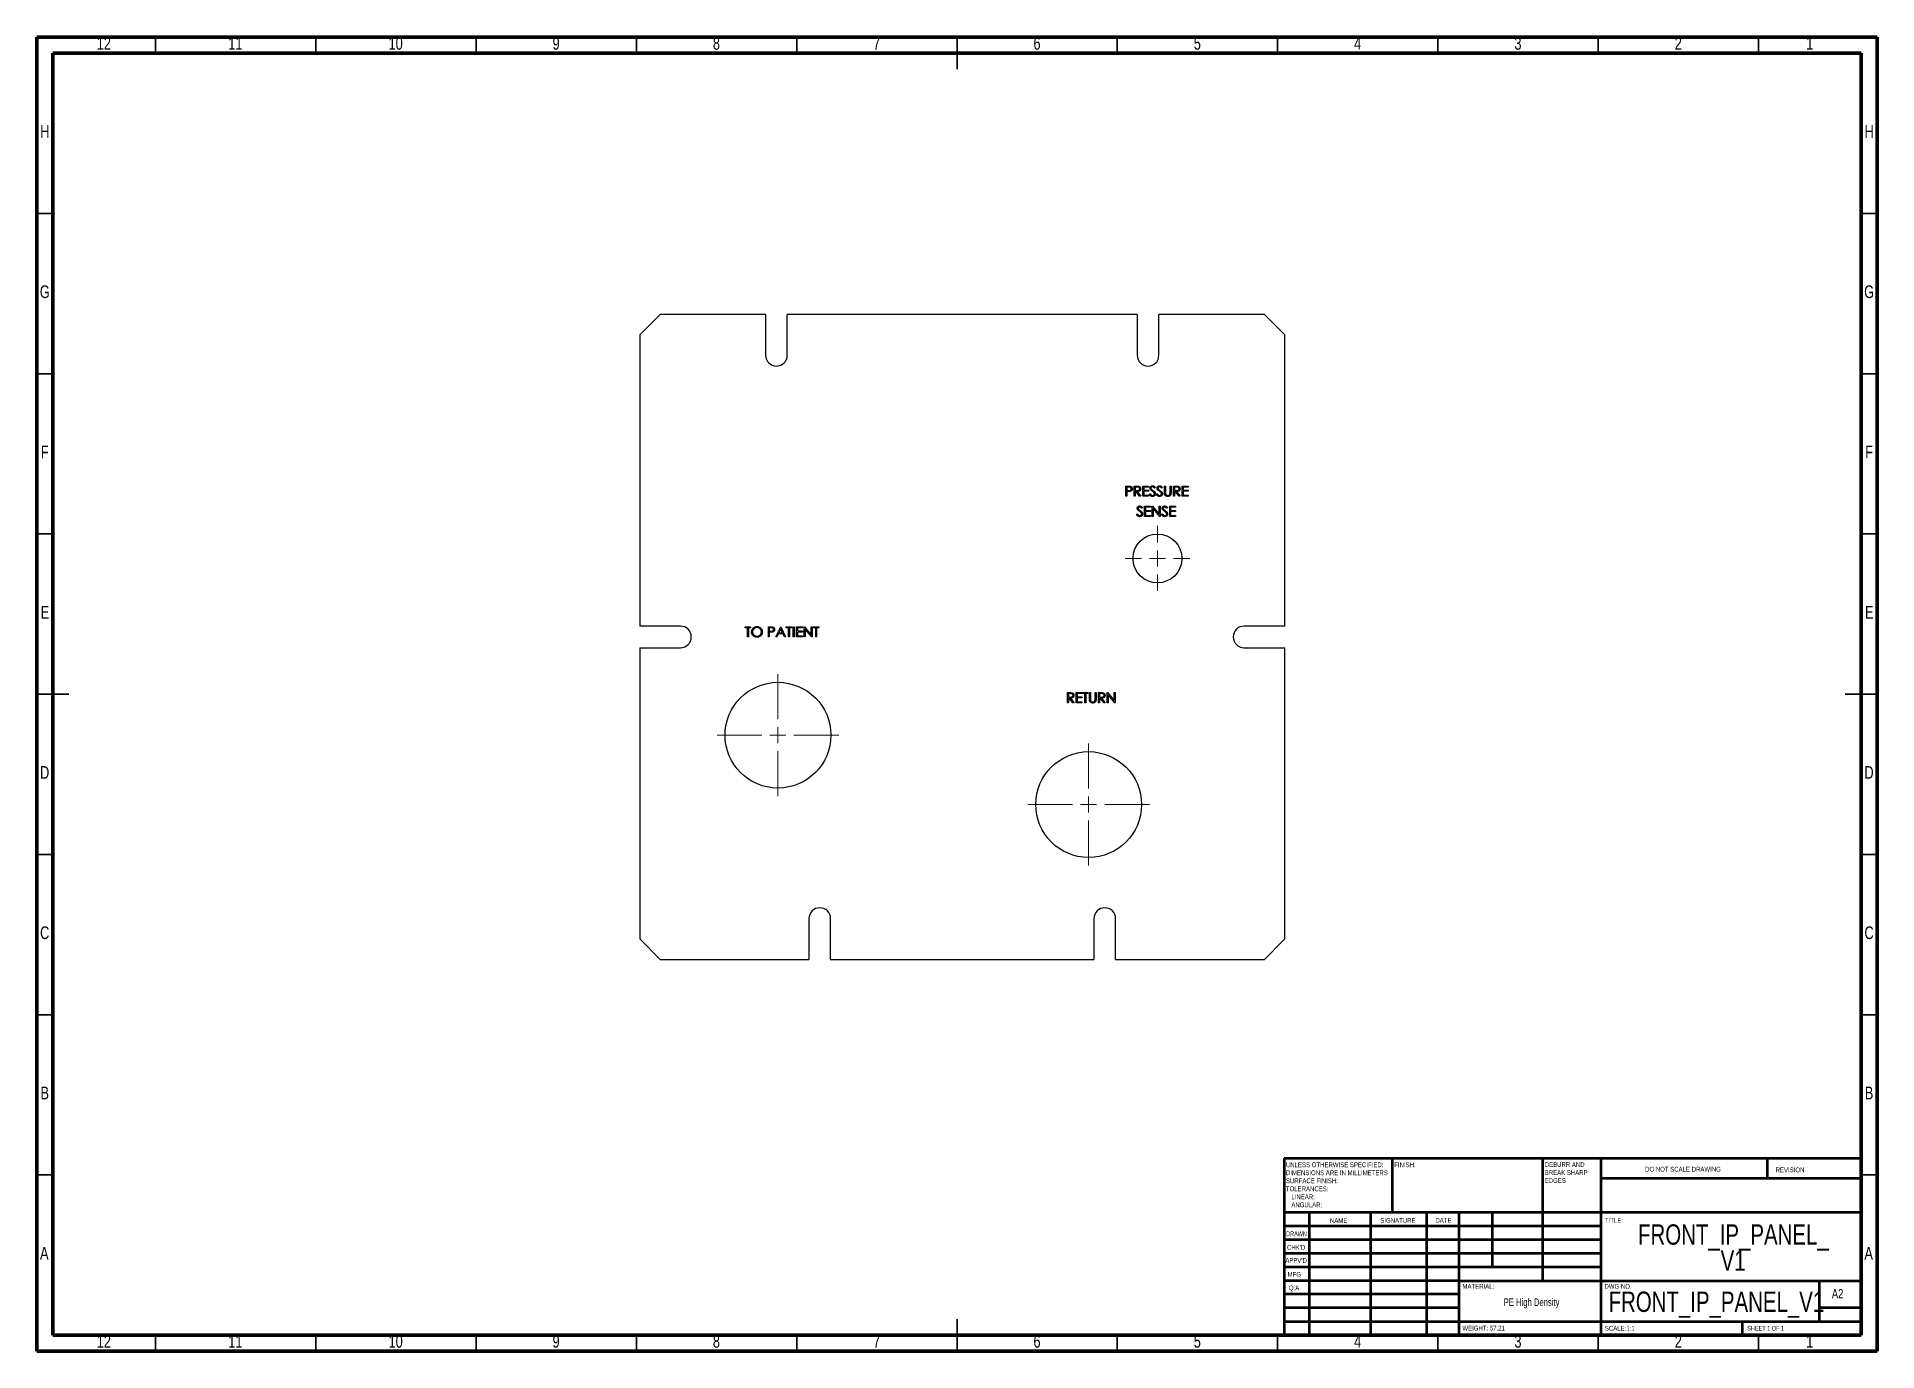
# Model space of a CAD drawing. Header units: millimetres. Extents: x 15 to 589, y 5 to 415.
import ezdxf

# ---------------------------------------------------------------- set-up
doc = ezdxf.new("R2010")
doc.units = ezdxf.units.MM
doc.styles.add('SLDTEXTSTYLE0', font='TXT', dxfattribs={"width": 0.686449})
doc.styles.add('SLDTEXTSTYLE1', font='TXT', dxfattribs={"width": 0.75})
doc.styles.add('SLDTEXTSTYLE2', font='TXT', dxfattribs={"width": 0.6875})

msp = doc.modelspace()

# ---------------------------------------------------------------- texts
at = {"color": 7, "linetype": 'Continuous', "lineweight": 0}
for s, insert, char_height, attachment_point, style in [('12', (35.92, 415.06), 3.969, 2, 'SLDTEXTSTYLE1'), ('11', (76.92, 415.06), 3.969, 2, 'SLDTEXTSTYLE1'), ('10', (126.92, 415.06), 3.969, 2, 'SLDTEXTSTYLE1'), ('9', (176.96, 415.06), 3.97, 2, 'SLDTEXTSTYLE1'), ('8', (226.96, 415.06), 3.97, 2, 'SLDTEXTSTYLE1'), ('7', (276.96, 415.06), 3.97, 2, 'SLDTEXTSTYLE1'), ('6', (326.96, 415.06), 3.97, 2, 'SLDTEXTSTYLE1'), ('5', (376.96, 415.06), 3.97, 2, 'SLDTEXTSTYLE1'), ('4', (426.96, 415.06), 3.97, 2, 'SLDTEXTSTYLE1'), ('3', (476.96, 415.06), 3.97, 2, 'SLDTEXTSTYLE1'), ('2', (526.96, 415.06), 3.97, 2, 'SLDTEXTSTYLE1'), ('1', (567.96, 415.06), 3.97, 2, 'SLDTEXTSTYLE1'), ('H', (17.49, 387.56), 3.97, 2, 'SLDTEXTSTYLE1'), ('H', (586.49, 387.56), 3.97, 2, 'SLDTEXTSTYLE1'), ('G', (17.49, 337.56), 3.97, 2, 'SLDTEXTSTYLE1'), ('G', (586.49, 337.56), 3.97, 2, 'SLDTEXTSTYLE1'), ('F', (17.46, 287.56), 3.97, 2, 'SLDTEXTSTYLE1'), ('F', (586.46, 287.56), 3.97, 2, 'SLDTEXTSTYLE1'), ('E', (17.51, 237.56), 3.97, 2, 'SLDTEXTSTYLE1'), ('E', (586.51, 237.56), 3.97, 2, 'SLDTEXTSTYLE1'), ('D', (17.45, 187.56), 3.97, 2, 'SLDTEXTSTYLE1'), ('D', (586.45, 187.56), 3.97, 2, 'SLDTEXTSTYLE1'), ('C', (17.46, 137.56), 3.97, 2, 'SLDTEXTSTYLE1'), ('C', (586.46, 137.56), 3.97, 2, 'SLDTEXTSTYLE1'), ('B', (17.47, 87.56), 3.97, 2, 'SLDTEXTSTYLE1'), ('B', (586.47, 87.56), 3.97, 2, 'SLDTEXTSTYLE1'), ('FINISH:', (438.37, 63.92), 1.5, 1, 'SLDTEXTSTYLE1'), ('DO NOT SCALE DRAWING', (516.61, 62.53), 1.5, 1, 'SLDTEXTSTYLE1'), ('REVISION', (557.33, 62.33), 1.5, 1, 'SLDTEXTSTYLE1'), ('NAME', (418.32, 46.5), 1.5, 1, 'SLDTEXTSTYLE1'), ('SIGNATURE', (434.03, 46.56), 1.5, 1, 'SLDTEXTSTYLE1'), ('DATE', (451.21, 46.58), 1.5, 1, 'SLDTEXTSTYLE1'), ('TITLE:', (504.09, 46.58), 1.5, 1, 'SLDTEXTSTYLE1'), ('DRAWN', (404.64, 42.38), 1.5, 1, 'SLDTEXTSTYLE0'), ('A', (17.34, 37.56), 3.97, 2, 'SLDTEXTSTYLE1'), ("CHK'D", (404.94, 38.16), 1.5, 1, 'SLDTEXTSTYLE1'), ('A', (586.34, 37.56), 3.97, 2, 'SLDTEXTSTYLE1'), ("APPV'D", (404.4, 34.07), 1.5, 1, 'SLDTEXTSTYLE1'), ('MFG', (405.12, 29.72), 1.5, 1, 'SLDTEXTSTYLE1'), ('Q.A', (405.51, 25.5), 1.5, 1, 'SLDTEXTSTYLE1'), ('MATERIAL:', (459.65, 25.99), 1.5, 1, 'SLDTEXTSTYLE1'), ('DWG NO.', (503.95, 25.99), 1.5, 1, 'SLDTEXTSTYLE1'), ('FRONT_IP_PANEL_V1', (538.85, 23.61), 6.35, 2, 'SLDTEXTSTYLE1'), ('A2', (574.87, 24.41), 2.91, 1, 'SLDTEXTSTYLE1'), ('PE High Density', (481.2, 21.49), 2.3813, 2, 'SLDTEXTSTYLE1'), ('WEIGHT: 57.21', (459.62, 12.95), 1.4986, 1, 'SLDTEXTSTYLE1'), ('SCALE:1:1', (504.07, 12.9), 1.5, 1, 'SLDTEXTSTYLE1'), ('SHEET 1 OF 1', (548.48, 12.9), 1.5, 1, 'SLDTEXTSTYLE2'), ('12', (35.92, 10.06), 3.969, 2, 'SLDTEXTSTYLE1'), ('11', (76.92, 10.06), 3.969, 2, 'SLDTEXTSTYLE1'), ('10', (126.92, 10.06), 3.969, 2, 'SLDTEXTSTYLE1'), ('9', (176.96, 10.06), 3.97, 2, 'SLDTEXTSTYLE1'), ('8', (226.96, 10.06), 3.97, 2, 'SLDTEXTSTYLE1'), ('7', (276.96, 10.06), 3.97, 2, 'SLDTEXTSTYLE1'), ('6', (326.96, 10.06), 3.97, 2, 'SLDTEXTSTYLE1'), ('5', (376.96, 10.06), 3.97, 2, 'SLDTEXTSTYLE1'), ('4', (426.96, 10.06), 3.97, 2, 'SLDTEXTSTYLE1'), ('3', (476.96, 10.06), 3.97, 2, 'SLDTEXTSTYLE1'), ('2', (526.96, 10.06), 3.97, 2, 'SLDTEXTSTYLE1'), ('1', (567.96, 10.06), 3.97, 2, 'SLDTEXTSTYLE1')]:
    msp.add_mtext(s, dxfattribs=dict(at, insert=insert, char_height=char_height, attachment_point=attachment_point, style=style))

# ---------------------------------------------------------------- blocks, each defined once
blk = doc.blocks.new('SW_NOTE_0')
at = {"color": 0, "linetype": 'Continuous', "lineweight": 0, "char_height": 1.5, "attachment_point": 1, "style": 'SLDTEXTSTYLE1'}
for s, insert in [('UNLESS OTHERWISE SPECIFIED:', (0, 1.93)), ('TOLERANCES:', (0, -5.57)), ('SURFACE FINISH:', (0, -3.07)), ('DIMENSIONS ARE IN MILLIMETERS', (0, -0.57)), ('ANGULAR:', (1.69, -10.57)), ('LINEAR:', (1.69, -8.07))]:
    blk.add_mtext(s, dxfattribs=dict(at, insert=insert))
blk = doc.blocks.new('SW_NOTE_0_1')
at = {"color": 0, "linetype": 'Continuous', "lineweight": 0, "char_height": 1.5, "attachment_point": 1, "style": 'SLDTEXTSTYLE1'}
for s, insert in [('DEBURR AND', (0, 1.93)), ('BREAK SHARP', (0, -0.57)), ('EDGES', (0, -3.07))]:
    blk.add_mtext(s, dxfattribs=dict(at, insert=insert))
blk = doc.blocks.new('SW_NOTE_0_2')
at = {"color": 0, "linetype": 'Continuous', "lineweight": 0, "char_height": 6.35, "attachment_point": 2, "style": 'SLDTEXTSTYLE1'}
for s, insert in [('FRONT_IP_PANEL_', (35.42, 8.19)), ('V1', (35.34, 0.07))]:
    blk.add_mtext(s, dxfattribs=dict(at, insert=insert))
blk = doc.blocks.new('SW_CENTERMARKSYMBOL_0')
at = {"color": 0, "linetype": 'Continuous', "lineweight": 18}
for p, q in [((0, 5), (0, 19)), ((-5, 0), (-19, 0)), ((0, 0), (-2.5, 0)), ((0, 0), (0, 2.5)), ((0, 0), (0, -2.5)), ((0, 0), (2.5, 0)), ((5, 0), (19, 0)), ((0, -5), (0, -19))]:
    blk.add_line(p, q, dxfattribs=at)
blk = doc.blocks.new('SW_CENTERMARKSYMBOL_1')
at = {"color": 0, "linetype": 'Continuous', "lineweight": 18}
for p, q in [((0, 5), (0, 19)), ((-5, 0), (-19, 0)), ((0, 0), (-2.5, 0)), ((0, 0), (0, 2.5)), ((0, 0), (0, -2.5)), ((0, 0), (2.5, 0)), ((5, 0), (19, 0)), ((0, -5), (0, -19))]:
    blk.add_line(p, q, dxfattribs=at)
blk = doc.blocks.new('SW_CENTERMARKSYMBOL_2')
at = {"color": 0, "linetype": 'Continuous', "lineweight": 18}
for p, q in [((0, 5), (0, 10.12)), ((-5, 0), (-10.12, 0)), ((0, 0), (-2.5, 0)), ((0, 0), (0, 2.5)), ((0, 0), (0, -2.5)), ((0, 0), (2.5, 0)), ((5, 0), (10.12, 0)), ((0, -5), (0, -10.12))]:
    blk.add_line(p, q, dxfattribs=at)

# ---------------------------------------------------------------- linework, layer by layer
at = {"color": 7, "linetype": 'Continuous', "lineweight": 70}
for p, q in [((15, 5), (15, 415)), ((15, 415), (589, 415)), ((589, 415), (589, 5)), ((20, 10), (20, 410)), ((20, 410), (584, 410)), ((584, 410), (584, 10)), ((584, 10), (20, 10)), ((589, 5), (15, 5))]:
    msp.add_line(p, q, dxfattribs=at)
at = {"color": 7, "linetype": 'Continuous', "lineweight": 35}
for p, q in [((52, 410), (52, 415)), ((102, 410), (102, 415)), ((152, 410), (152, 415)), ((202, 410), (202, 415)), ((252, 410), (252, 415)), ((302, 410), (302, 415)), ((302, 415), (302, 405)), ((352, 410), (352, 415)), ((402, 410), (402, 415)), ((452, 410), (452, 415)), ((502, 410), (502, 415)), ((552, 410), (552, 415)), ((20, 360), (15, 360)), ((584, 360), (589, 360)), ((20, 310), (15, 310)), ((584, 310), (589, 310)), ((20, 260), (15, 260)), ((584, 260), (589, 260)), ((20, 210), (15, 210)), ((15, 210), (25, 210)), ((589, 210), (579, 210)), ((584, 210), (589, 210)), ((20, 160), (15, 160)), ((584, 160), (589, 160)), ((20, 110), (15, 110)), ((584, 110), (589, 110)), ((20, 60), (15, 60)), ((584, 60), (589, 60)), ((302, 5), (302, 15)), ((52, 10), (52, 5)), ((102, 10), (102, 5)), ((152, 10), (152, 5)), ((202, 10), (202, 5)), ((252, 10), (252, 5)), ((302, 10), (302, 5)), ((352, 10), (352, 5)), ((402, 10), (402, 5)), ((452, 10), (452, 5)), ((502, 10), (502, 5)), ((552, 10), (552, 5))]:
    msp.add_line(p, q, dxfattribs=at)
at = {"color": 7, "linetype": 'Continuous', "lineweight": 25}
for p, q in [((209.4, 328.43), (203.05, 322.08)), ((242.32, 328.43), (209.4, 328.43)), ((242.32, 328.43), (242.32, 315.73)), ((249.07, 315.73), (249.07, 328.43)), ((358.2, 328.43), (249.07, 328.43)), ((358.2, 328.43), (358.2, 315.73)), ((364.96, 315.73), (364.96, 328.43)), ((397.87, 328.43), (364.96, 328.43)), ((404.22, 322.08), (397.87, 328.43)), ((203.05, 322.08), (203.05, 231.23)), ((404.22, 231.23), (404.22, 322.08)), ((354.67, 274.94), (355.3, 274.94)), ((354.67, 271.77), (354.67, 274.94)), ((354.96, 271.77), (354.67, 271.77)), ((354.96, 274.61), (354.96, 273.56)), ((355.54, 274.61), (354.96, 274.61)), ((354.96, 273.56), (355.51, 273.55)), ((354.96, 273.23), (354.96, 271.77)), ((355.19, 273.23), (354.96, 273.23)), ((357.28, 274.94), (357.91, 274.94)), ((357.28, 271.77), (357.28, 274.94)), ((357.56, 271.77), (357.28, 271.77)), ((357.56, 274.61), (357.56, 273.56)), ((358.16, 274.61), (357.56, 274.61)), ((357.56, 273.56), (358.14, 273.55)), ((357.56, 273.23), (357.56, 271.77)), ((357.79, 273.23), (357.56, 273.23)), ((358.96, 271.77), (357.79, 273.23)), ((358.15, 273.23), (359.31, 271.77)), ((359.31, 271.77), (358.96, 271.77)), ((359.96, 274.94), (361.76, 274.94)), ((359.96, 271.77), (359.96, 274.94)), ((361.76, 271.77), (359.96, 271.77)), ((360.25, 274.61), (360.25, 273.64)), ((361.76, 274.61), (360.25, 274.61)), ((360.25, 273.64), (361.76, 273.64)), ((360.25, 273.31), (360.25, 272.09)), ((361.76, 273.31), (360.25, 273.31)), ((360.25, 272.09), (361.76, 272.09)), ((361.76, 274.94), (361.76, 274.61)), ((361.76, 273.64), (361.76, 273.31)), ((361.76, 272.09), (361.76, 271.77)), ((362, 272.38), (362.27, 272.54)), ((363.83, 274.48), (363.57, 274.29)), ((364.2, 272.38), (364.47, 272.54)), ((366.03, 274.48), (365.77, 274.29)), ((366.72, 274.94), (367.01, 274.94)), ((366.72, 273.02), (366.72, 274.94)), ((367.01, 274.94), (367.01, 273.04)), ((368.47, 274.94), (368.76, 274.94)), ((368.47, 273.04), (368.47, 274.94)), ((368.76, 274.94), (368.76, 273.02)), ((369.57, 274.94), (370.21, 274.94)), ((369.57, 271.77), (369.57, 274.94)), ((369.86, 271.77), (369.57, 271.77)), ((370.45, 274.61), (369.86, 274.61)), ((369.86, 274.61), (369.86, 273.56)), ((369.86, 273.56), (370.44, 273.55)), ((369.86, 273.23), (369.86, 271.77)), ((370.09, 273.23), (369.86, 273.23)), ((371.25, 271.77), (370.09, 273.23)), ((370.44, 273.23), (371.61, 271.77)), ((371.61, 271.77), (371.25, 271.77)), ((372.26, 274.94), (374.05, 274.94)), ((372.26, 271.77), (372.26, 274.94)), ((374.05, 271.77), (372.26, 271.77)), ((372.54, 274.61), (372.54, 273.64)), ((374.05, 274.61), (372.54, 274.61)), ((372.54, 273.64), (374.05, 273.64)), ((372.54, 273.31), (372.54, 272.09)), ((374.05, 273.31), (372.54, 273.31)), ((372.54, 272.09), (374.05, 272.09)), ((374.05, 274.94), (374.05, 274.61)), ((374.05, 273.64), (374.05, 273.31)), ((374.05, 272.09), (374.05, 271.77)), ((358.01, 266.09), (358.28, 266.25)), ((359.84, 268.19), (359.59, 268)), ((360.53, 268.65), (362.33, 268.65)), ((360.53, 265.47), (360.53, 268.65)), ((362.33, 265.47), (360.53, 265.47)), ((360.82, 268.32), (360.82, 267.35)), ((362.33, 268.32), (360.82, 268.32)), ((360.82, 267.35), (362.33, 267.35)), ((360.82, 267.02), (360.82, 265.8)), ((362.33, 267.02), (360.82, 267.02)), ((360.82, 265.8), (362.33, 265.8)), ((362.33, 268.65), (362.33, 268.32)), ((362.33, 267.35), (362.33, 267.02)), ((362.33, 265.8), (362.33, 265.47)), ((362.9, 268.65), (362.96, 268.65)), ((362.9, 265.47), (362.9, 268.65)), ((363.18, 265.47), (362.9, 265.47)), ((362.96, 268.65), (365.05, 266.15)), ((365.27, 265.47), (363.18, 267.97)), ((363.18, 267.97), (363.18, 265.47)), ((365.05, 268.65), (365.34, 268.65)), ((365.05, 266.15), (365.05, 268.65)), ((365.34, 265.47), (365.27, 265.47)), ((365.34, 268.65), (365.34, 265.47)), ((365.83, 266.09), (366.09, 266.25)), ((367.66, 268.19), (367.4, 268)), ((368.35, 268.65), (370.14, 268.65)), ((368.35, 265.47), (368.35, 268.65)), ((370.14, 265.47), (368.35, 265.47)), ((368.63, 268.32), (368.63, 267.35)), ((370.14, 268.32), (368.63, 268.32)), ((368.63, 267.35), (370.14, 267.35)), ((368.63, 267.02), (368.63, 265.8)), ((370.14, 267.02), (368.63, 267.02)), ((368.63, 265.8), (370.14, 265.8)), ((370.14, 268.65), (370.14, 268.32)), ((370.14, 267.35), (370.14, 267.02)), ((370.14, 265.8), (370.14, 265.47)), ((215.75, 231.23), (203.05, 231.23)), ((235.95, 231.03), (237.62, 231.03)), ((235.95, 230.7), (235.95, 231.03)), ((236.64, 230.7), (235.95, 230.7)), ((236.64, 227.85), (236.64, 230.7)), ((236.93, 230.7), (236.93, 227.85)), ((237.62, 230.7), (236.93, 230.7)), ((237.62, 231.03), (237.62, 230.7)), ((243.16, 231.03), (243.78, 231.03)), ((243.16, 227.85), (243.16, 231.03)), ((243.44, 230.7), (243.44, 229.64)), ((244.02, 230.7), (243.44, 230.7)), ((243.44, 229.64), (244, 229.63)), ((245.52, 227.85), (247.02, 231.03)), ((247.04, 230.41), (246.47, 229.19)), ((247.02, 231.03), (247.06, 231.03)), ((247.6, 229.19), (247.04, 230.41)), ((247.06, 231.03), (248.53, 227.85)), ((248.73, 231.03), (250.4, 231.03)), ((248.73, 230.7), (248.73, 231.03)), ((249.42, 230.7), (248.73, 230.7)), ((249.42, 227.85), (249.42, 230.7)), ((249.71, 230.7), (249.71, 227.85)), ((250.4, 230.7), (249.71, 230.7)), ((250.4, 231.03), (250.4, 230.7)), ((250.89, 231.03), (251.17, 231.03)), ((250.89, 227.85), (250.89, 231.03)), ((251.17, 231.03), (251.17, 227.85)), ((251.99, 231.03), (253.78, 231.03)), ((251.99, 227.85), (251.99, 231.03)), ((252.27, 230.7), (252.27, 229.72)), ((253.78, 230.7), (252.27, 230.7)), ((252.27, 229.72), (253.78, 229.72)), ((253.78, 231.03), (253.78, 230.7)), ((253.78, 229.72), (253.78, 229.4)), ((254.35, 231.03), (254.41, 231.03)), ((254.35, 227.85), (254.35, 231.03)), ((254.41, 231.03), (256.51, 228.53)), ((256.73, 227.85), (254.63, 230.34)), ((254.63, 230.34), (254.63, 227.85)), ((256.51, 231.03), (256.79, 231.03)), ((256.51, 228.53), (256.51, 231.03)), ((256.79, 231.03), (256.79, 227.85)), ((257.24, 231.03), (258.91, 231.03)), ((257.24, 230.7), (257.24, 231.03)), ((257.93, 230.7), (257.24, 230.7)), ((257.93, 227.85), (257.93, 230.7)), ((258.22, 230.7), (258.22, 227.85)), ((258.91, 230.7), (258.22, 230.7)), ((258.91, 231.03), (258.91, 230.7)), ((404.22, 231.23), (391.52, 231.23)), ((203.05, 224.47), (203.05, 133.62)), ((203.05, 224.47), (215.75, 224.47)), ((236.93, 227.85), (236.64, 227.85)), ((243.44, 227.85), (243.16, 227.85)), ((243.44, 229.32), (243.44, 227.85)), ((243.67, 229.32), (243.44, 229.32)), ((245.83, 227.85), (245.52, 227.85)), ((246.31, 228.87), (245.83, 227.85)), ((247.75, 228.87), (246.31, 228.87)), ((246.47, 229.19), (247.6, 229.19)), ((248.22, 227.85), (247.75, 228.87)), ((248.53, 227.85), (248.22, 227.85)), ((249.71, 227.85), (249.42, 227.85)), ((251.17, 227.85), (250.89, 227.85)), ((253.78, 227.85), (251.99, 227.85)), ((252.27, 229.4), (252.27, 228.18)), ((253.78, 229.4), (252.27, 229.4)), ((252.27, 228.18), (253.78, 228.18)), ((253.78, 228.18), (253.78, 227.85)), ((254.63, 227.85), (254.35, 227.85)), ((256.79, 227.85), (256.73, 227.85)), ((258.22, 227.85), (257.93, 227.85)), ((391.52, 224.47), (404.22, 224.47)), ((404.22, 133.62), (404.22, 224.47)), ((336.49, 210.49), (337.12, 210.49)), ((336.49, 207.32), (336.49, 210.49)), ((336.77, 207.32), (336.49, 207.32)), ((337.37, 210.17), (336.77, 210.17)), ((336.77, 210.17), (336.77, 209.11)), ((336.77, 209.11), (337.35, 209.1)), ((336.77, 208.78), (336.77, 207.32)), ((337.01, 208.78), (336.77, 208.78)), ((338.17, 207.32), (337.01, 208.78)), ((337.36, 208.78), (338.52, 207.32)), ((338.52, 207.32), (338.17, 207.32)), ((339.18, 210.49), (340.97, 210.49)), ((339.18, 207.32), (339.18, 210.49)), ((340.97, 207.32), (339.18, 207.32)), ((339.46, 210.17), (339.46, 209.19)), ((340.97, 210.17), (339.46, 210.17)), ((339.46, 209.19), (340.97, 209.19)), ((339.46, 208.86), (339.46, 207.64)), ((340.97, 208.86), (339.46, 208.86)), ((339.46, 207.64), (340.97, 207.64)), ((340.97, 210.49), (340.97, 210.17)), ((340.97, 209.19), (340.97, 208.86)), ((340.97, 207.64), (340.97, 207.32)), ((341.17, 210.49), (342.84, 210.49)), ((341.17, 210.17), (341.17, 210.49)), ((341.86, 210.17), (341.17, 210.17)), ((341.86, 207.32), (341.86, 210.17)), ((342.15, 207.32), (341.86, 207.32)), ((342.15, 210.17), (342.15, 207.32)), ((342.84, 210.17), (342.15, 210.17)), ((342.84, 210.49), (342.84, 210.17)), ((343.33, 210.49), (343.61, 210.49)), ((343.33, 208.57), (343.33, 210.49)), ((343.61, 210.49), (343.61, 208.59)), ((345.08, 210.49), (345.36, 210.49)), ((345.08, 208.59), (345.08, 210.49)), ((345.36, 210.49), (345.36, 208.57)), ((346.18, 210.49), (346.81, 210.49)), ((346.18, 207.32), (346.18, 210.49)), ((346.46, 207.32), (346.18, 207.32)), ((346.46, 210.17), (346.46, 209.11)), ((347.06, 210.17), (346.46, 210.17)), ((346.46, 209.11), (347.04, 209.1)), ((346.46, 208.78), (346.46, 207.32)), ((346.69, 208.78), (346.46, 208.78)), ((347.86, 207.32), (346.69, 208.78)), ((347.05, 208.78), (348.21, 207.32)), ((348.21, 207.32), (347.86, 207.32)), ((348.86, 210.49), (348.92, 210.49)), ((348.86, 207.32), (348.86, 210.49)), ((349.15, 207.32), (348.86, 207.32)), ((348.92, 210.49), (351.02, 207.99)), ((351.24, 207.32), (349.15, 209.81)), ((349.15, 209.81), (349.15, 207.32)), ((351.02, 210.49), (351.31, 210.49)), ((351.02, 207.99), (351.02, 210.49)), ((351.31, 207.32), (351.24, 207.32)), ((351.31, 210.49), (351.31, 207.32)), ((255.81, 139.97), (255.81, 127.27)), ((262.57, 127.27), (262.57, 139.97)), ((344.71, 139.97), (344.71, 127.27)), ((351.47, 127.27), (351.47, 139.97)), ((203.05, 133.62), (209.4, 127.27)), ((397.87, 127.27), (404.22, 133.62)), ((209.4, 127.27), (255.81, 127.27)), ((262.57, 127.27), (344.71, 127.27)), ((351.47, 127.27), (397.87, 127.27))]:
    msp.add_line(p, q, dxfattribs=at)
at = {"color": 7, "linetype": 'Continuous', "lineweight": 50}
for p, q in [((404, 65.25), (584, 65.25)), ((404, 65.25), (404, 10)), ((437.8, 48.25), (437.8, 65.25)), ((484.6, 65.25), (484.6, 27)), ((502.8, 65.25), (502.8, 10)), ((554.8, 58.88), (554.8, 65.25)), ((584, 58.88), (502.8, 58.88)), ((584, 48.25), (404, 48.25)), ((411.8, 48.25), (411.8, 10)), ((430.99, 48.25), (430.99, 10)), ((448.4, 48.25), (448.4, 10)), ((458.6, 10), (458.6, 48.25)), ((469, 31.25), (469, 48.25)), ((502.8, 44), (404, 44)), ((502.8, 39.75), (404, 39.75)), ((502.8, 35.5), (404, 35.5)), ((502.8, 31.25), (404, 31.25)), ((458.6, 27), (404, 27)), ((458.6, 27), (584, 27)), ((571, 14.25), (571, 27)), ((458.6, 22.75), (404, 22.75)), ((458.6, 18.5), (404, 18.5)), ((584, 18.5), (571, 18.5)), ((404, 14.25), (584, 14.25)), ((547, 10), (547, 14.25))]:
    msp.add_line(p, q, dxfattribs=at)
at = {"color": 7, "linetype": 'Continuous', "lineweight": 25}
for centre, radius in [((364.53, 252.36), 7.62), ((246.15, 197.21), 16.5), ((343.06, 175.57), 16.5)]:
    msp.add_circle(centre, radius, dxfattribs=at)
for centre, start, end in [((245.69, 315.73), 180, 0), ((361.58, 315.73), 180, 0), ((215.75, 227.85), 270, 90), ((391.52, 227.85), 90, 270), ((259.19, 139.97), 0, 180), ((348.09, 139.97), 0, 180)]:
    msp.add_arc(centre, 3.38, start, end, dxfattribs=at)
for points, knots in [([(355.99, 273.28), (355.97, 273.28), (355.93, 273.27), (355.86, 273.26), (355.77, 273.25), (355.68, 273.24), (355.57, 273.24), (355.45, 273.23), (355.32, 273.23), (355.23, 273.23), (355.19, 273.23)], [0, 0, 0, 0, 0.075173, 0.164746, 0.268017, 0.385912, 0.517789, 0.663691, 0.824413, 1, 1, 1, 1]), ([(355.3, 274.94), (355.34, 274.94), (355.42, 274.94), (355.54, 274.94), (355.65, 274.93), (355.74, 274.93), (355.83, 274.92), (355.9, 274.91), (355.96, 274.91), (356, 274.9), (356.02, 274.89)], [0, 0, 0, 0, 0.176956, 0.339055, 0.486318, 0.618781, 0.735619, 0.838742, 0.926457, 1, 1, 1, 1]), ([(355.51, 273.55), (355.54, 273.55), (355.59, 273.55), (355.67, 273.55), (355.74, 273.56), (355.8, 273.56), (355.86, 273.57), (355.92, 273.58), (355.96, 273.59), (356.02, 273.61), (356.08, 273.64), (356.15, 273.68), (356.2, 273.74), (356.25, 273.8), (356.29, 273.86), (356.32, 273.93), (356.34, 274.01), (356.34, 274.06), (356.34, 274.09)], [0, 0, 0, 0, 0.072538, 0.140034, 0.202496, 0.260575, 0.313228, 0.361583, 0.404878, 0.444127, 0.5164, 0.586507, 0.655085, 0.724384, 0.793974, 0.861638, 0.930111, 1, 1, 1, 1]), ([(356.34, 274.09), (356.34, 274.11), (356.34, 274.16), (356.32, 274.24), (356.29, 274.31), (356.25, 274.38), (356.21, 274.44), (356.15, 274.49), (356.09, 274.53), (356.03, 274.56), (355.98, 274.57), (355.93, 274.58), (355.88, 274.59), (355.82, 274.6), (355.76, 274.61), (355.69, 274.61), (355.62, 274.61), (355.57, 274.61), (355.54, 274.61)], [0, 0, 0, 0, 0.070044, 0.139238, 0.208197, 0.279173, 0.349987, 0.418354, 0.48761, 0.557411, 0.59533, 0.637964, 0.685913, 0.738185, 0.796103, 0.858517, 0.926658, 1, 1, 1, 1]), ([(356.63, 274.09), (356.63, 274.06), (356.63, 274.01), (356.62, 273.94), (356.6, 273.87), (356.59, 273.8), (356.56, 273.73), (356.53, 273.67), (356.5, 273.62), (356.46, 273.56), (356.42, 273.51), (356.37, 273.47), (356.31, 273.42), (356.26, 273.39), (356.2, 273.36), (356.13, 273.33), (356.06, 273.3), (356.02, 273.29), (355.99, 273.28)], [0, 0, 0, 0, 0.070119, 0.137192, 0.202016, 0.264631, 0.326117, 0.38601, 0.445812, 0.505298, 0.564633, 0.624283, 0.683902, 0.743953, 0.805388, 0.868388, 0.933084, 1, 1, 1, 1]), ([(356.02, 274.89), (356.04, 274.89), (356.08, 274.87), (356.15, 274.85), (356.21, 274.82), (356.26, 274.79), (356.32, 274.75), (356.37, 274.71), (356.41, 274.67), (356.46, 274.62), (356.5, 274.56), (356.53, 274.5), (356.56, 274.44), (356.59, 274.38), (356.6, 274.31), (356.62, 274.24), (356.63, 274.17), (356.63, 274.11), (356.63, 274.09)], [0, 0, 0, 0, 0.062481, 0.12349, 0.183411, 0.243153, 0.302127, 0.36171, 0.421842, 0.482932, 0.544552, 0.605681, 0.66768, 0.729984, 0.794551, 0.860346, 0.928907, 1, 1, 1, 1]), ([(357.91, 274.94), (357.96, 274.94), (358.04, 274.94), (358.15, 274.94), (358.26, 274.93), (358.36, 274.93), (358.44, 274.92), (358.51, 274.92), (358.58, 274.91), (358.62, 274.9), (358.63, 274.9)], [0, 0, 0, 0, 0.176258, 0.338434, 0.484822, 0.617158, 0.734698, 0.837385, 0.926372, 1, 1, 1, 1]), ([(358.14, 273.55), (358.17, 273.55), (358.22, 273.55), (358.3, 273.56), (358.37, 273.56), (358.44, 273.57), (358.5, 273.57), (358.55, 273.58), (358.6, 273.6), (358.66, 273.61), (358.72, 273.64), (358.79, 273.69), (358.85, 273.74), (358.9, 273.8), (358.94, 273.87), (358.97, 273.94), (358.98, 274.01), (358.99, 274.07), (358.99, 274.09)], [0, 0, 0, 0, 0.071668, 0.138913, 0.201185, 0.259124, 0.312255, 0.360682, 0.405086, 0.445102, 0.518778, 0.589462, 0.658462, 0.727283, 0.796322, 0.863175, 0.930949, 1, 1, 1, 1]), ([(359.27, 274.09), (359.27, 274.05), (359.27, 273.97), (359.24, 273.85), (359.2, 273.74), (359.15, 273.63), (359.08, 273.54), (359, 273.46), (358.9, 273.39), (358.81, 273.34), (358.73, 273.31), (358.66, 273.29), (358.59, 273.27), (358.51, 273.26), (358.43, 273.25), (358.34, 273.24), (358.24, 273.23), (358.18, 273.23), (358.15, 273.23)], [0, 0, 0, 0, 0.0787802, 0.1537206, 0.2267135, 0.2991912, 0.37119, 0.4430064, 0.5166892, 0.5932172, 0.6338729, 0.6769891, 0.7228995, 0.7719586, 0.8242113, 0.8793787, 0.9379481, 1, 1, 1, 1]), ([(358.99, 274.09), (358.99, 274.12), (358.98, 274.17), (358.97, 274.24), (358.94, 274.31), (358.9, 274.38), (358.85, 274.44), (358.79, 274.49), (358.73, 274.53), (358.67, 274.56), (358.61, 274.57), (358.57, 274.58), (358.51, 274.59), (358.45, 274.6), (358.39, 274.61), (358.32, 274.61), (358.24, 274.61), (358.19, 274.61), (358.16, 274.61)], [0, 0, 0, 0, 0.068814, 0.136365, 0.204019, 0.273064, 0.342913, 0.410965, 0.479169, 0.549308, 0.587652, 0.630647, 0.678879, 0.731934, 0.791111, 0.855283, 0.925086, 1, 1, 1, 1]), ([(358.63, 274.9), (358.66, 274.89), (358.7, 274.88), (358.77, 274.86), (358.83, 274.83), (358.89, 274.8), (358.95, 274.76), (359, 274.72), (359.05, 274.67), (359.1, 274.62), (359.14, 274.56), (359.17, 274.5), (359.2, 274.44), (359.23, 274.38), (359.25, 274.31), (359.26, 274.24), (359.27, 274.17), (359.27, 274.12), (359.27, 274.09)], [0, 0, 0, 0, 0.064217, 0.127064, 0.188745, 0.249132, 0.309453, 0.369827, 0.43065, 0.492352, 0.554072, 0.61569, 0.676798, 0.738439, 0.801317, 0.865185, 0.931641, 1, 1, 1, 1]), ([(362.97, 271.68), (362.94, 271.68), (362.89, 271.69), (362.82, 271.69), (362.75, 271.71), (362.69, 271.72), (362.62, 271.75), (362.56, 271.77), (362.5, 271.81), (362.44, 271.84), (362.38, 271.89), (362.32, 271.94), (362.26, 271.99), (362.21, 272.06), (362.15, 272.13), (362.1, 272.21), (362.05, 272.29), (362.02, 272.35), (362, 272.38)], [0, 0, 0, 0, 0.057208, 0.113696, 0.169178, 0.224159, 0.27872, 0.333794, 0.389241, 0.445822, 0.503704, 0.564294, 0.627975, 0.695038, 0.765373, 0.839611, 0.917538, 1, 1, 1, 1]), ([(362.2, 274.28), (362.2, 274.31), (362.21, 274.38), (362.23, 274.48), (362.26, 274.57), (362.3, 274.66), (362.36, 274.74), (362.42, 274.81), (362.5, 274.87), (362.59, 274.93), (362.68, 274.97), (362.78, 275), (362.88, 275.02), (362.95, 275.02), (362.99, 275.02)], [0, 0, 0, 0, 0.083785, 0.16578, 0.24628, 0.327461, 0.408797, 0.489715, 0.571376, 0.655523, 0.741019, 0.826547, 0.911989, 1, 1, 1, 1]), ([(362.38, 273.8), (362.37, 273.82), (362.34, 273.85), (362.3, 273.91), (362.27, 273.97), (362.25, 274.03), (362.23, 274.09), (362.21, 274.15), (362.2, 274.22), (362.2, 274.26), (362.2, 274.28)], [0, 0, 0, 0, 0.133507, 0.262559, 0.388264, 0.512667, 0.633722, 0.755394, 0.877553, 1, 1, 1, 1]), ([(362.27, 272.54), (362.29, 272.5), (362.34, 272.42), (362.42, 272.31), (362.5, 272.22), (362.59, 272.14), (362.68, 272.08), (362.77, 272.04), (362.87, 272.01), (362.93, 272.01), (362.97, 272.01)], [0, 0, 0, 0, 0.159004, 0.304646, 0.438547, 0.562322, 0.677433, 0.786897, 0.893611, 1, 1, 1, 1]), ([(362.9, 273.37), (362.87, 273.39), (362.8, 273.44), (362.71, 273.5), (362.63, 273.56), (362.56, 273.62), (362.5, 273.67), (362.45, 273.72), (362.41, 273.76), (362.39, 273.79), (362.38, 273.8)], [0, 0, 0, 0, 0.181535, 0.347082, 0.495568, 0.628357, 0.74552, 0.845831, 0.930782, 1, 1, 1, 1]), ([(362.95, 274.7), (362.92, 274.7), (362.86, 274.69), (362.77, 274.67), (362.69, 274.63), (362.62, 274.58), (362.56, 274.52), (362.52, 274.45), (362.49, 274.38), (362.49, 274.32), (362.49, 274.29)], [0, 0, 0, 0, 0.143073, 0.275903, 0.402371, 0.528414, 0.650356, 0.765895, 0.880774, 1, 1, 1, 1]), ([(362.49, 274.29), (362.49, 274.28), (362.49, 274.24), (362.5, 274.19), (362.51, 274.14), (362.53, 274.09), (362.56, 274.04), (362.6, 273.99), (362.64, 273.94), (362.68, 273.9), (362.7, 273.88)], [0, 0, 0, 0, 0.107285, 0.214746, 0.322939, 0.434116, 0.553412, 0.686073, 0.834256, 1, 1, 1, 1]), ([(362.7, 273.88), (362.7, 273.88), (362.72, 273.86), (362.75, 273.84), (362.79, 273.81), (362.84, 273.77), (362.9, 273.73), (362.97, 273.68), (363.04, 273.63), (363.1, 273.59), (363.12, 273.57)], [0, 0, 0, 0, 0.052594, 0.124952, 0.218094, 0.333502, 0.468789, 0.624938, 0.801683, 1, 1, 1, 1]), ([(363.47, 272.86), (363.46, 272.88), (363.43, 272.92), (363.38, 272.97), (363.32, 273.03), (363.25, 273.09), (363.17, 273.16), (363.09, 273.23), (363, 273.3), (362.93, 273.34), (362.9, 273.37)], [0, 0, 0, 0, 0.090279, 0.18953, 0.299198, 0.418926, 0.548376, 0.688136, 0.839084, 1, 1, 1, 1]), ([(363.57, 274.29), (363.56, 274.31), (363.53, 274.35), (363.48, 274.4), (363.44, 274.45), (363.4, 274.49), (363.36, 274.53), (363.32, 274.57), (363.28, 274.59), (363.24, 274.62), (363.18, 274.65), (363.11, 274.68), (363.03, 274.69), (362.98, 274.7), (362.95, 274.7)], [0, 0, 0, 0, 0.0984694, 0.1896291, 0.2741841, 0.3521832, 0.4231989, 0.4885509, 0.5484733, 0.6014402, 0.7011981, 0.7995918, 0.8985451, 1, 1, 1, 1]), ([(362.97, 272.01), (362.99, 272.01), (363.05, 272.01), (363.13, 272.03), (363.21, 272.05), (363.28, 272.08), (363.35, 272.12), (363.41, 272.17), (363.47, 272.22), (363.51, 272.28), (363.54, 272.35), (363.57, 272.41), (363.58, 272.48), (363.59, 272.52), (363.59, 272.55)], [0, 0, 0, 0, 0.0912636, 0.1809303, 0.2700882, 0.3601561, 0.4483425, 0.5326658, 0.6138337, 0.6939815, 0.772716, 0.8493352, 0.9239673, 1, 1, 1, 1]), ([(363.87, 272.54), (363.87, 272.51), (363.87, 272.46), (363.86, 272.38), (363.84, 272.3), (363.81, 272.22), (363.77, 272.14), (363.72, 272.07), (363.67, 272), (363.61, 271.94), (363.54, 271.88), (363.47, 271.83), (363.39, 271.78), (363.32, 271.75), (363.23, 271.72), (363.15, 271.7), (363.06, 271.69), (363, 271.68), (362.97, 271.68)], [0, 0, 0, 0, 0.061484, 0.121775, 0.18092, 0.240256, 0.300114, 0.361146, 0.423501, 0.488669, 0.553954, 0.617581, 0.680238, 0.742187, 0.804663, 0.868259, 0.93302, 1, 1, 1, 1]), ([(362.99, 275.02), (363.02, 275.02), (363.1, 275.02), (363.21, 275), (363.31, 274.96), (363.4, 274.92), (363.46, 274.88), (363.51, 274.84), (363.57, 274.79), (363.62, 274.74), (363.67, 274.69), (363.72, 274.63), (363.78, 274.56), (363.81, 274.51), (363.83, 274.48)], [0, 0, 0, 0, 0.107233, 0.213252, 0.31883, 0.426794, 0.483646, 0.543604, 0.608308, 0.677127, 0.750686, 0.828713, 0.91219, 1, 1, 1, 1]), ([(363.12, 273.57), (363.16, 273.54), (363.23, 273.49), (363.32, 273.42), (363.41, 273.35), (363.48, 273.28), (363.55, 273.21), (363.62, 273.15), (363.67, 273.09), (363.73, 273.01), (363.78, 272.91), (363.83, 272.79), (363.87, 272.67), (363.87, 272.58), (363.87, 272.54)], [0, 0, 0, 0, 0.096972, 0.187773, 0.272396, 0.351321, 0.424335, 0.491909, 0.554233, 0.611268, 0.716348, 0.81454, 0.908495, 1, 1, 1, 1]), ([(363.59, 272.55), (363.59, 272.57), (363.58, 272.63), (363.56, 272.71), (363.52, 272.79), (363.49, 272.83), (363.47, 272.86)], [0, 0, 0, 0, 0.234723, 0.477158, 0.728556, 1, 1, 1, 1]), ([(365.16, 271.68), (365.14, 271.68), (365.09, 271.69), (365.02, 271.69), (364.95, 271.71), (364.89, 271.72), (364.82, 271.75), (364.76, 271.77), (364.69, 271.81), (364.63, 271.84), (364.57, 271.89), (364.52, 271.94), (364.46, 271.99), (364.41, 272.06), (364.35, 272.13), (364.3, 272.21), (364.25, 272.29), (364.21, 272.35), (364.2, 272.38)], [0, 0, 0, 0, 0.057208, 0.113696, 0.169178, 0.224159, 0.27872, 0.333794, 0.389241, 0.445822, 0.503704, 0.564294, 0.627975, 0.695038, 0.765373, 0.839611, 0.917538, 1, 1, 1, 1]), ([(364.4, 274.28), (364.4, 274.31), (364.41, 274.38), (364.42, 274.48), (364.46, 274.57), (364.5, 274.66), (364.56, 274.74), (364.62, 274.81), (364.7, 274.87), (364.79, 274.93), (364.88, 274.97), (364.98, 275), (365.08, 275.02), (365.15, 275.02), (365.18, 275.02)], [0, 0, 0, 0, 0.0837854, 0.1657799, 0.24628, 0.3274609, 0.408797, 0.4897152, 0.571376, 0.6555233, 0.7410195, 0.8265468, 0.9119889, 1, 1, 1, 1]), ([(364.58, 273.8), (364.56, 273.82), (364.54, 273.85), (364.5, 273.91), (364.47, 273.97), (364.45, 274.03), (364.43, 274.09), (364.41, 274.15), (364.4, 274.22), (364.4, 274.26), (364.4, 274.28)], [0, 0, 0, 0, 0.133507, 0.262559, 0.388264, 0.512667, 0.633722, 0.755394, 0.877553, 1, 1, 1, 1]), ([(364.47, 272.54), (364.49, 272.5), (364.54, 272.42), (364.62, 272.31), (364.7, 272.22), (364.79, 272.14), (364.88, 272.08), (364.97, 272.04), (365.07, 272.01), (365.13, 272.01), (365.16, 272.01)], [0, 0, 0, 0, 0.159004, 0.304646, 0.438547, 0.562322, 0.677433, 0.786897, 0.893611, 1, 1, 1, 1]), ([(365.1, 273.37), (365.07, 273.39), (365, 273.44), (364.91, 273.5), (364.83, 273.56), (364.76, 273.62), (364.7, 273.67), (364.65, 273.72), (364.61, 273.76), (364.59, 273.79), (364.58, 273.8)], [0, 0, 0, 0, 0.181535, 0.347082, 0.495568, 0.628357, 0.74552, 0.845831, 0.930782, 1, 1, 1, 1]), ([(365.15, 274.7), (365.12, 274.7), (365.06, 274.69), (364.97, 274.67), (364.89, 274.63), (364.82, 274.58), (364.76, 274.52), (364.72, 274.45), (364.69, 274.38), (364.69, 274.32), (364.69, 274.29)], [0, 0, 0, 0, 0.143073, 0.275903, 0.402371, 0.528414, 0.650356, 0.765895, 0.880774, 1, 1, 1, 1]), ([(364.69, 274.29), (364.69, 274.28), (364.69, 274.24), (364.7, 274.19), (364.71, 274.14), (364.73, 274.09), (364.76, 274.04), (364.8, 273.99), (364.84, 273.94), (364.88, 273.9), (364.9, 273.88)], [0, 0, 0, 0, 0.107285, 0.214746, 0.322939, 0.434116, 0.553412, 0.686073, 0.834256, 1, 1, 1, 1]), ([(364.9, 273.88), (364.9, 273.88), (364.92, 273.86), (364.95, 273.84), (364.99, 273.81), (365.04, 273.77), (365.1, 273.73), (365.16, 273.68), (365.24, 273.63), (365.29, 273.59), (365.32, 273.57)], [0, 0, 0, 0, 0.052594, 0.124952, 0.218094, 0.333502, 0.468789, 0.624938, 0.801683, 1, 1, 1, 1]), ([(365.67, 272.86), (365.66, 272.88), (365.63, 272.92), (365.58, 272.97), (365.52, 273.03), (365.45, 273.09), (365.37, 273.16), (365.29, 273.23), (365.2, 273.3), (365.13, 273.34), (365.1, 273.37)], [0, 0, 0, 0, 0.090279, 0.18953, 0.299198, 0.418926, 0.548376, 0.688136, 0.839084, 1, 1, 1, 1]), ([(365.77, 274.29), (365.76, 274.31), (365.73, 274.35), (365.68, 274.4), (365.64, 274.45), (365.6, 274.49), (365.56, 274.53), (365.52, 274.57), (365.48, 274.59), (365.44, 274.62), (365.38, 274.65), (365.31, 274.68), (365.23, 274.69), (365.18, 274.7), (365.15, 274.7)], [0, 0, 0, 0, 0.098469, 0.189629, 0.274184, 0.352183, 0.423199, 0.488551, 0.548473, 0.60144, 0.701198, 0.799592, 0.898545, 1, 1, 1, 1]), ([(365.16, 272.01), (365.19, 272.01), (365.25, 272.01), (365.33, 272.03), (365.41, 272.05), (365.48, 272.08), (365.55, 272.12), (365.61, 272.17), (365.67, 272.22), (365.71, 272.28), (365.74, 272.35), (365.77, 272.41), (365.78, 272.48), (365.78, 272.52), (365.79, 272.55)], [0, 0, 0, 0, 0.091264, 0.18093, 0.270088, 0.360156, 0.448343, 0.532666, 0.613834, 0.693982, 0.772716, 0.849335, 0.923967, 1, 1, 1, 1]), ([(366.07, 272.54), (366.07, 272.51), (366.07, 272.46), (366.06, 272.38), (366.04, 272.3), (366.01, 272.22), (365.97, 272.14), (365.92, 272.07), (365.87, 272), (365.81, 271.94), (365.74, 271.88), (365.67, 271.83), (365.59, 271.78), (365.51, 271.75), (365.43, 271.72), (365.35, 271.7), (365.26, 271.69), (365.19, 271.68), (365.16, 271.68)], [0, 0, 0, 0, 0.061484, 0.121775, 0.18092, 0.240256, 0.300114, 0.361146, 0.423501, 0.488669, 0.553954, 0.617581, 0.680238, 0.742187, 0.804663, 0.868259, 0.93302, 1, 1, 1, 1]), ([(365.18, 275.02), (365.22, 275.02), (365.3, 275.02), (365.41, 275), (365.51, 274.96), (365.6, 274.92), (365.66, 274.88), (365.71, 274.84), (365.76, 274.79), (365.82, 274.74), (365.87, 274.69), (365.92, 274.63), (365.98, 274.56), (366.01, 274.51), (366.03, 274.48)], [0, 0, 0, 0, 0.107233, 0.213252, 0.31883, 0.426794, 0.483646, 0.543604, 0.608308, 0.677127, 0.750686, 0.828713, 0.91219, 1, 1, 1, 1]), ([(365.32, 273.57), (365.36, 273.54), (365.42, 273.49), (365.52, 273.42), (365.6, 273.35), (365.68, 273.28), (365.75, 273.21), (365.81, 273.15), (365.87, 273.09), (365.92, 273.01), (365.98, 272.91), (366.03, 272.79), (366.06, 272.67), (366.07, 272.58), (366.07, 272.54)], [0, 0, 0, 0, 0.096972, 0.187773, 0.272396, 0.351321, 0.424335, 0.491909, 0.554233, 0.611268, 0.716348, 0.81454, 0.908495, 1, 1, 1, 1]), ([(365.79, 272.55), (365.78, 272.57), (365.78, 272.63), (365.76, 272.71), (365.72, 272.79), (365.69, 272.83), (365.67, 272.86)], [0, 0, 0, 0, 0.234723, 0.477158, 0.728556, 1, 1, 1, 1]), ([(366.78, 272.35), (366.77, 272.37), (366.76, 272.41), (366.75, 272.47), (366.74, 272.54), (366.73, 272.62), (366.73, 272.71), (366.73, 272.8), (366.72, 272.91), (366.72, 272.98), (366.72, 273.02)], [0, 0, 0, 0, 0.07813, 0.169465, 0.274335, 0.39211, 0.523687, 0.668365, 0.827132, 1, 1, 1, 1]), ([(367.77, 271.68), (367.74, 271.68), (367.68, 271.69), (367.59, 271.69), (367.51, 271.71), (367.43, 271.73), (367.35, 271.76), (367.27, 271.79), (367.2, 271.82), (367.13, 271.87), (367.07, 271.91), (367.01, 271.97), (366.96, 272.02), (366.91, 272.08), (366.87, 272.14), (366.83, 272.21), (366.8, 272.28), (366.79, 272.33), (366.78, 272.35)], [0, 0, 0, 0, 0.0711745, 0.1396441, 0.2063172, 0.2713732, 0.3354181, 0.3980763, 0.4606079, 0.5229695, 0.5847157, 0.6448949, 0.7042906, 0.7629982, 0.8210874, 0.8801039, 0.9393885, 1, 1, 1, 1]), ([(367.01, 273.04), (367.01, 273.01), (367.01, 272.96), (367.01, 272.89), (367.01, 272.82), (367.01, 272.77), (367.01, 272.72), (367.01, 272.68), (367.02, 272.64), (367.02, 272.62), (367.02, 272.62)], [0, 0, 0, 0, 0.191079, 0.362605, 0.516099, 0.650038, 0.765977, 0.862374, 0.940842, 1, 1, 1, 1]), ([(367.02, 272.62), (367.02, 272.59), (367.03, 272.53), (367.06, 272.45), (367.09, 272.37), (367.13, 272.3), (367.18, 272.24), (367.24, 272.19), (367.31, 272.14), (367.39, 272.09), (367.48, 272.06), (367.57, 272.03), (367.66, 272.01), (367.72, 272.01), (367.75, 272.01)], [0, 0, 0, 0, 0.086315, 0.167766, 0.244433, 0.318135, 0.391884, 0.470068, 0.553904, 0.644339, 0.736875, 0.826168, 0.913679, 1, 1, 1, 1]), ([(367.75, 272.01), (367.78, 272.01), (367.83, 272.01), (367.91, 272.02), (367.98, 272.05), (368.06, 272.07), (368.13, 272.11), (368.19, 272.15), (368.25, 272.2), (368.3, 272.26), (368.34, 272.32), (368.38, 272.39), (368.42, 272.47), (368.43, 272.52), (368.44, 272.55)], [0, 0, 0, 0, 0.082891, 0.165303, 0.247762, 0.331528, 0.41528, 0.496366, 0.577151, 0.657783, 0.739322, 0.823793, 0.909476, 1, 1, 1, 1]), ([(368.76, 273.02), (368.76, 272.99), (368.76, 272.92), (368.75, 272.82), (368.75, 272.73), (368.74, 272.64), (368.73, 272.56), (368.71, 272.48), (368.7, 272.4), (368.68, 272.34), (368.66, 272.27), (368.63, 272.21), (368.59, 272.15), (368.56, 272.09), (368.51, 272.03), (368.46, 271.98), (368.41, 271.93), (368.35, 271.88), (368.29, 271.83), (368.23, 271.79), (368.16, 271.76), (368.09, 271.73), (368.01, 271.71), (367.94, 271.69), (367.85, 271.69), (367.8, 271.68), (367.77, 271.68)], [0, 0, 0, 0, 0.054858, 0.107059, 0.156978, 0.203992, 0.248492, 0.290483, 0.330489, 0.367886, 0.403858, 0.440009, 0.476295, 0.512792, 0.550485, 0.588381, 0.627645, 0.667979, 0.708433, 0.748602, 0.789088, 0.829461, 0.870371, 0.912214, 0.955547, 1, 1, 1, 1]), ([(368.44, 272.55), (368.44, 272.56), (368.45, 272.58), (368.45, 272.62), (368.46, 272.67), (368.46, 272.73), (368.47, 272.8), (368.47, 272.87), (368.47, 272.95), (368.47, 273.01), (368.47, 273.04)], [0, 0, 0, 0, 0.069835, 0.155621, 0.257802, 0.373811, 0.506402, 0.655564, 0.820079, 1, 1, 1, 1]), ([(370.21, 274.94), (370.25, 274.94), (370.33, 274.94), (370.45, 274.94), (370.55, 274.93), (370.65, 274.93), (370.73, 274.92), (370.81, 274.92), (370.87, 274.91), (370.91, 274.9), (370.93, 274.9)], [0, 0, 0, 0, 0.176258, 0.338434, 0.484822, 0.617158, 0.734698, 0.837385, 0.926372, 1, 1, 1, 1]), ([(370.44, 273.55), (370.46, 273.55), (370.52, 273.55), (370.59, 273.56), (370.66, 273.56), (370.73, 273.57), (370.79, 273.57), (370.84, 273.58), (370.89, 273.6), (370.95, 273.61), (371.01, 273.64), (371.08, 273.69), (371.14, 273.74), (371.19, 273.8), (371.23, 273.87), (371.26, 273.94), (371.28, 274.01), (371.28, 274.07), (371.28, 274.09)], [0, 0, 0, 0, 0.071668, 0.138913, 0.201185, 0.259124, 0.312255, 0.360682, 0.405086, 0.445102, 0.518778, 0.589462, 0.658462, 0.727283, 0.796322, 0.863175, 0.930949, 1, 1, 1, 1]), ([(371.57, 274.09), (371.56, 274.05), (371.56, 273.97), (371.54, 273.85), (371.5, 273.74), (371.44, 273.63), (371.37, 273.54), (371.29, 273.46), (371.19, 273.39), (371.1, 273.34), (371.02, 273.31), (370.95, 273.29), (370.88, 273.27), (370.8, 273.26), (370.72, 273.25), (370.63, 273.24), (370.54, 273.23), (370.47, 273.23), (370.44, 273.23)], [0, 0, 0, 0, 0.07878, 0.153721, 0.226714, 0.299191, 0.37119, 0.443006, 0.516689, 0.593217, 0.633873, 0.676989, 0.7229, 0.771959, 0.824211, 0.879379, 0.937948, 1, 1, 1, 1]), ([(371.28, 274.09), (371.28, 274.12), (371.28, 274.17), (371.26, 274.24), (371.23, 274.31), (371.19, 274.38), (371.14, 274.44), (371.08, 274.49), (371.02, 274.53), (370.96, 274.56), (370.91, 274.57), (370.86, 274.58), (370.81, 274.59), (370.75, 274.6), (370.68, 274.61), (370.61, 274.61), (370.53, 274.61), (370.48, 274.61), (370.45, 274.61)], [0, 0, 0, 0, 0.068814, 0.136365, 0.204019, 0.273064, 0.342913, 0.410965, 0.479169, 0.549308, 0.587652, 0.630647, 0.678879, 0.731934, 0.791111, 0.855283, 0.925086, 1, 1, 1, 1]), ([(370.93, 274.9), (370.95, 274.89), (371, 274.88), (371.06, 274.86), (371.12, 274.83), (371.18, 274.8), (371.24, 274.76), (371.29, 274.72), (371.34, 274.67), (371.39, 274.62), (371.43, 274.56), (371.47, 274.5), (371.5, 274.44), (371.52, 274.38), (371.54, 274.31), (371.56, 274.24), (371.56, 274.17), (371.57, 274.12), (371.57, 274.09)], [0, 0, 0, 0, 0.064217, 0.127064, 0.188745, 0.249132, 0.309453, 0.369827, 0.43065, 0.492352, 0.554072, 0.61569, 0.676798, 0.738439, 0.801317, 0.865185, 0.931641, 1, 1, 1, 1]), ([(358.98, 265.39), (358.95, 265.39), (358.9, 265.39), (358.83, 265.4), (358.77, 265.41), (358.7, 265.43), (358.63, 265.45), (358.57, 265.48), (358.51, 265.51), (358.45, 265.55), (358.39, 265.6), (358.33, 265.65), (358.27, 265.7), (358.22, 265.77), (358.16, 265.84), (358.11, 265.91), (358.06, 266), (358.03, 266.06), (358.01, 266.09)], [0, 0, 0, 0, 0.057208, 0.113696, 0.169178, 0.224159, 0.27872, 0.333794, 0.389241, 0.445822, 0.503704, 0.564294, 0.627975, 0.695038, 0.765373, 0.839611, 0.917538, 1, 1, 1, 1]), ([(358.21, 267.99), (358.22, 268.02), (358.22, 268.09), (358.24, 268.19), (358.27, 268.28), (358.31, 268.37), (358.37, 268.45), (358.43, 268.52), (358.51, 268.58), (358.6, 268.63), (358.69, 268.68), (358.79, 268.71), (358.89, 268.73), (358.96, 268.73), (359, 268.73)], [0, 0, 0, 0, 0.083785, 0.16578, 0.24628, 0.327461, 0.408797, 0.489715, 0.571376, 0.655523, 0.741019, 0.826547, 0.911989, 1, 1, 1, 1]), ([(358.39, 267.51), (358.38, 267.52), (358.35, 267.56), (358.31, 267.62), (358.28, 267.68), (358.26, 267.74), (358.24, 267.8), (358.22, 267.86), (358.22, 267.93), (358.21, 267.97), (358.21, 267.99)], [0, 0, 0, 0, 0.133507, 0.262559, 0.388264, 0.512667, 0.633722, 0.755394, 0.877553, 1, 1, 1, 1]), ([(358.28, 266.25), (358.3, 266.21), (358.35, 266.13), (358.43, 266.02), (358.51, 265.93), (358.6, 265.85), (358.69, 265.79), (358.78, 265.75), (358.88, 265.72), (358.94, 265.72), (358.98, 265.72)], [0, 0, 0, 0, 0.159004, 0.304646, 0.438547, 0.562322, 0.677433, 0.786897, 0.893611, 1, 1, 1, 1]), ([(358.91, 267.07), (358.88, 267.1), (358.81, 267.14), (358.73, 267.21), (358.65, 267.27), (358.58, 267.33), (358.52, 267.38), (358.46, 267.43), (358.42, 267.47), (358.4, 267.49), (358.39, 267.51)], [0, 0, 0, 0, 0.181535, 0.347082, 0.495568, 0.628357, 0.74552, 0.845831, 0.930782, 1, 1, 1, 1]), ([(358.96, 268.4), (358.93, 268.4), (358.87, 268.4), (358.78, 268.38), (358.7, 268.34), (358.63, 268.29), (358.57, 268.23), (358.53, 268.16), (358.5, 268.08), (358.5, 268.03), (358.5, 268)], [0, 0, 0, 0, 0.143073, 0.275903, 0.402371, 0.528414, 0.650356, 0.765895, 0.880774, 1, 1, 1, 1]), ([(358.5, 268), (358.5, 267.99), (358.5, 267.95), (358.51, 267.9), (358.52, 267.85), (358.54, 267.8), (358.57, 267.75), (358.61, 267.7), (358.65, 267.65), (358.69, 267.61), (358.71, 267.59)], [0, 0, 0, 0, 0.107285, 0.214746, 0.322939, 0.434116, 0.553412, 0.686073, 0.834256, 1, 1, 1, 1]), ([(358.71, 267.59), (358.72, 267.59), (358.73, 267.57), (358.76, 267.55), (358.8, 267.52), (358.85, 267.48), (358.91, 267.44), (358.98, 267.39), (359.05, 267.34), (359.11, 267.3), (359.14, 267.28)], [0, 0, 0, 0, 0.052594, 0.124952, 0.218094, 0.333502, 0.468789, 0.624938, 0.801683, 1, 1, 1, 1]), ([(359.48, 266.57), (359.47, 266.59), (359.44, 266.62), (359.39, 266.68), (359.33, 266.74), (359.26, 266.8), (359.19, 266.87), (359.1, 266.93), (359.01, 267), (358.95, 267.05), (358.91, 267.07)], [0, 0, 0, 0, 0.0902792, 0.1895299, 0.2991979, 0.4189259, 0.5483763, 0.6881364, 0.8390835, 1, 1, 1, 1]), ([(359.59, 268), (359.57, 268.02), (359.54, 268.06), (359.49, 268.11), (359.45, 268.16), (359.41, 268.2), (359.37, 268.24), (359.33, 268.27), (359.29, 268.3), (359.25, 268.33), (359.19, 268.36), (359.12, 268.39), (359.04, 268.4), (358.99, 268.4), (358.96, 268.4)], [0, 0, 0, 0, 0.098469, 0.189629, 0.274184, 0.352183, 0.423199, 0.488551, 0.548473, 0.60144, 0.701198, 0.799592, 0.898545, 1, 1, 1, 1]), ([(358.98, 265.72), (359, 265.72), (359.06, 265.72), (359.14, 265.74), (359.22, 265.76), (359.29, 265.79), (359.36, 265.83), (359.43, 265.88), (359.48, 265.93), (359.52, 265.99), (359.56, 266.05), (359.58, 266.12), (359.6, 266.19), (359.6, 266.23), (359.6, 266.26)], [0, 0, 0, 0, 0.0912636, 0.1809303, 0.2700882, 0.3601561, 0.4483425, 0.5326658, 0.6138337, 0.6939815, 0.772716, 0.8493352, 0.9239673, 1, 1, 1, 1]), ([(359.88, 266.25), (359.88, 266.22), (359.88, 266.17), (359.87, 266.08), (359.85, 266), (359.82, 265.93), (359.78, 265.85), (359.74, 265.78), (359.68, 265.71), (359.62, 265.65), (359.55, 265.59), (359.48, 265.54), (359.41, 265.49), (359.33, 265.46), (359.24, 265.43), (359.16, 265.41), (359.07, 265.39), (359.01, 265.39), (358.98, 265.39)], [0, 0, 0, 0, 0.061484, 0.121775, 0.18092, 0.240256, 0.300114, 0.361146, 0.423501, 0.488669, 0.553954, 0.617581, 0.680238, 0.742187, 0.804663, 0.868259, 0.93302, 1, 1, 1, 1]), ([(359, 268.73), (359.03, 268.73), (359.11, 268.73), (359.22, 268.7), (359.32, 268.67), (359.41, 268.63), (359.47, 268.58), (359.53, 268.55), (359.58, 268.5), (359.63, 268.45), (359.68, 268.4), (359.73, 268.33), (359.79, 268.27), (359.82, 268.22), (359.84, 268.19)], [0, 0, 0, 0, 0.107233, 0.213252, 0.31883, 0.426794, 0.483646, 0.543604, 0.608308, 0.677127, 0.750686, 0.828713, 0.91219, 1, 1, 1, 1]), ([(359.14, 267.28), (359.17, 267.25), (359.24, 267.2), (359.33, 267.13), (359.42, 267.06), (359.5, 266.99), (359.56, 266.92), (359.63, 266.86), (359.68, 266.79), (359.74, 266.71), (359.8, 266.62), (359.85, 266.49), (359.88, 266.37), (359.88, 266.29), (359.88, 266.25)], [0, 0, 0, 0, 0.096972, 0.187773, 0.272396, 0.351321, 0.424335, 0.491909, 0.554233, 0.611268, 0.716348, 0.81454, 0.908495, 1, 1, 1, 1]), ([(359.6, 266.26), (359.6, 266.28), (359.59, 266.34), (359.57, 266.42), (359.54, 266.49), (359.5, 266.54), (359.48, 266.57)], [0, 0, 0, 0, 0.234723, 0.477158, 0.728556, 1, 1, 1, 1]), ([(366.79, 265.39), (366.77, 265.39), (366.72, 265.39), (366.65, 265.4), (366.58, 265.41), (366.51, 265.43), (366.45, 265.45), (366.38, 265.48), (366.32, 265.51), (366.26, 265.55), (366.2, 265.6), (366.15, 265.65), (366.09, 265.7), (366.03, 265.77), (365.98, 265.84), (365.93, 265.91), (365.88, 266), (365.84, 266.06), (365.83, 266.09)], [0, 0, 0, 0, 0.057208, 0.113696, 0.169178, 0.224159, 0.27872, 0.333794, 0.389241, 0.445822, 0.503704, 0.564294, 0.627975, 0.695038, 0.765373, 0.839611, 0.917538, 1, 1, 1, 1]), ([(366.03, 267.99), (366.03, 268.02), (366.03, 268.09), (366.05, 268.19), (366.08, 268.28), (366.13, 268.37), (366.18, 268.45), (366.25, 268.52), (366.33, 268.58), (366.41, 268.63), (366.51, 268.68), (366.6, 268.71), (366.71, 268.73), (366.78, 268.73), (366.81, 268.73)], [0, 0, 0, 0, 0.083785, 0.16578, 0.24628, 0.327461, 0.408797, 0.489715, 0.571376, 0.655523, 0.741019, 0.826547, 0.911989, 1, 1, 1, 1]), ([(366.21, 267.51), (366.19, 267.52), (366.17, 267.56), (366.13, 267.62), (366.1, 267.68), (366.07, 267.74), (366.05, 267.8), (366.04, 267.86), (366.03, 267.93), (366.03, 267.97), (366.03, 267.99)], [0, 0, 0, 0, 0.133507, 0.262559, 0.388264, 0.512667, 0.633722, 0.755394, 0.877553, 1, 1, 1, 1]), ([(366.09, 266.25), (366.12, 266.21), (366.17, 266.13), (366.25, 266.02), (366.33, 265.93), (366.42, 265.85), (366.51, 265.79), (366.6, 265.75), (366.69, 265.72), (366.76, 265.72), (366.79, 265.72)], [0, 0, 0, 0, 0.1590043, 0.3046461, 0.4385469, 0.5623223, 0.6774325, 0.7868974, 0.8936109, 1, 1, 1, 1]), ([(366.73, 267.07), (366.69, 267.1), (366.63, 267.14), (366.54, 267.21), (366.46, 267.27), (366.39, 267.33), (366.33, 267.38), (366.28, 267.43), (366.24, 267.47), (366.22, 267.49), (366.21, 267.51)], [0, 0, 0, 0, 0.181535, 0.347082, 0.495568, 0.628357, 0.74552, 0.845831, 0.930782, 1, 1, 1, 1]), ([(366.78, 268.4), (366.75, 268.4), (366.68, 268.4), (366.59, 268.38), (366.51, 268.34), (366.44, 268.29), (366.39, 268.23), (366.34, 268.16), (366.32, 268.08), (366.32, 268.03), (366.31, 268)], [0, 0, 0, 0, 0.143073, 0.275903, 0.402371, 0.528414, 0.650356, 0.765895, 0.880774, 1, 1, 1, 1]), ([(366.31, 268), (366.32, 267.99), (366.32, 267.95), (366.33, 267.9), (366.34, 267.85), (366.36, 267.8), (366.39, 267.75), (366.42, 267.7), (366.47, 267.65), (366.51, 267.61), (366.52, 267.59)], [0, 0, 0, 0, 0.107285, 0.214746, 0.322939, 0.434116, 0.553412, 0.686073, 0.834256, 1, 1, 1, 1]), ([(366.52, 267.59), (366.53, 267.59), (366.55, 267.57), (366.58, 267.55), (366.62, 267.52), (366.67, 267.48), (366.72, 267.44), (366.79, 267.39), (366.87, 267.34), (366.92, 267.3), (366.95, 267.28)], [0, 0, 0, 0, 0.052594, 0.124952, 0.218094, 0.333502, 0.468789, 0.624938, 0.801683, 1, 1, 1, 1]), ([(367.3, 266.57), (367.29, 266.59), (367.26, 266.62), (367.2, 266.68), (367.14, 266.74), (367.08, 266.8), (367, 266.87), (366.92, 266.93), (366.83, 267), (366.76, 267.05), (366.73, 267.07)], [0, 0, 0, 0, 0.0902792, 0.1895299, 0.2991979, 0.4189259, 0.5483763, 0.6881364, 0.8390835, 1, 1, 1, 1]), ([(367.4, 268), (367.38, 268.02), (367.35, 268.06), (367.31, 268.11), (367.27, 268.16), (367.22, 268.2), (367.18, 268.24), (367.15, 268.27), (367.11, 268.3), (367.06, 268.33), (367.01, 268.36), (366.93, 268.39), (366.86, 268.4), (366.81, 268.4), (366.78, 268.4)], [0, 0, 0, 0, 0.098469, 0.189629, 0.274184, 0.352183, 0.423199, 0.488551, 0.548473, 0.60144, 0.701198, 0.799592, 0.898545, 1, 1, 1, 1]), ([(366.79, 265.72), (366.82, 265.72), (366.87, 265.72), (366.96, 265.74), (367.03, 265.76), (367.11, 265.79), (367.18, 265.83), (367.24, 265.88), (367.29, 265.93), (367.34, 265.99), (367.37, 266.05), (367.4, 266.12), (367.41, 266.19), (367.41, 266.23), (367.41, 266.26)], [0, 0, 0, 0, 0.0912636, 0.1809303, 0.2700882, 0.3601561, 0.4483425, 0.5326658, 0.6138337, 0.6939815, 0.772716, 0.8493352, 0.9239673, 1, 1, 1, 1]), ([(367.7, 266.25), (367.7, 266.22), (367.7, 266.17), (367.68, 266.08), (367.66, 266), (367.63, 265.93), (367.6, 265.85), (367.55, 265.78), (367.5, 265.71), (367.43, 265.65), (367.37, 265.59), (367.3, 265.54), (367.22, 265.49), (367.14, 265.46), (367.06, 265.43), (366.97, 265.41), (366.88, 265.39), (366.82, 265.39), (366.79, 265.39)], [0, 0, 0, 0, 0.061484, 0.121775, 0.18092, 0.240256, 0.300114, 0.361146, 0.423501, 0.488669, 0.553954, 0.617581, 0.680238, 0.742187, 0.804663, 0.868259, 0.93302, 1, 1, 1, 1]), ([(366.81, 268.73), (366.85, 268.73), (366.92, 268.73), (367.03, 268.7), (367.14, 268.67), (367.22, 268.63), (367.29, 268.58), (367.34, 268.55), (367.39, 268.5), (367.44, 268.45), (367.5, 268.4), (367.55, 268.33), (367.6, 268.27), (367.64, 268.22), (367.66, 268.19)], [0, 0, 0, 0, 0.107233, 0.213252, 0.31883, 0.426794, 0.483646, 0.543604, 0.608308, 0.677127, 0.750686, 0.828713, 0.91219, 1, 1, 1, 1]), ([(366.95, 267.28), (366.99, 267.25), (367.05, 267.2), (367.15, 267.13), (367.23, 267.06), (367.31, 266.99), (367.38, 266.92), (367.44, 266.86), (367.49, 266.79), (367.55, 266.71), (367.61, 266.62), (367.66, 266.49), (367.69, 266.37), (367.7, 266.29), (367.7, 266.25)], [0, 0, 0, 0, 0.096972, 0.187773, 0.272396, 0.351321, 0.424335, 0.491909, 0.554233, 0.611268, 0.716348, 0.81454, 0.908495, 1, 1, 1, 1]), ([(367.41, 266.26), (367.41, 266.28), (367.41, 266.34), (367.39, 266.42), (367.35, 266.49), (367.32, 266.54), (367.3, 266.57)], [0, 0, 0, 0, 0.234723, 0.477158, 0.728556, 1, 1, 1, 1]), ([(237.95, 229.42), (237.95, 229.46), (237.95, 229.54), (237.96, 229.65), (237.98, 229.76), (238, 229.87), (238.03, 229.97), (238.07, 230.07), (238.11, 230.18), (238.17, 230.27), (238.22, 230.37), (238.29, 230.46), (238.35, 230.54), (238.43, 230.62), (238.5, 230.7), (238.59, 230.77), (238.68, 230.83), (238.77, 230.89), (238.86, 230.94), (238.96, 230.98), (239.06, 231.02), (239.17, 231.05), (239.27, 231.08), (239.38, 231.09), (239.48, 231.11), (239.56, 231.11), (239.59, 231.11)], [0, 0, 0, 0, 0.043209, 0.085873, 0.12812, 0.170152, 0.211918, 0.253753, 0.296006, 0.338443, 0.381015, 0.42282, 0.464089, 0.505126, 0.545975, 0.586985, 0.628339, 0.670084, 0.711992, 0.753039, 0.794049, 0.834886, 0.875498, 0.916547, 0.958004, 1, 1, 1, 1]), ([(239.61, 230.78), (239.58, 230.78), (239.52, 230.78), (239.43, 230.77), (239.34, 230.76), (239.25, 230.74), (239.17, 230.71), (239.08, 230.68), (239, 230.64), (238.92, 230.6), (238.84, 230.55), (238.77, 230.5), (238.7, 230.45), (238.63, 230.39), (238.57, 230.32), (238.51, 230.26), (238.46, 230.19), (238.41, 230.11), (238.37, 230.03), (238.33, 229.95), (238.3, 229.87), (238.28, 229.79), (238.25, 229.7), (238.24, 229.61), (238.23, 229.52), (238.23, 229.46), (238.23, 229.43)], [0, 0, 0, 0, 0.042023, 0.083645, 0.124984, 0.166247, 0.207702, 0.249631, 0.291742, 0.334743, 0.37746, 0.419556, 0.461044, 0.502096, 0.542891, 0.583801, 0.624864, 0.666225, 0.707399, 0.748557, 0.789655, 0.83074, 0.87207, 0.913993, 0.956498, 1, 1, 1, 1]), ([(239.59, 231.11), (239.65, 231.11), (239.77, 231.1), (239.94, 231.08), (240.1, 231.04), (240.26, 230.99), (240.4, 230.92), (240.54, 230.84), (240.68, 230.74), (240.8, 230.63), (240.91, 230.5), (241.01, 230.37), (241.1, 230.23), (241.16, 230.09), (241.22, 229.94), (241.26, 229.78), (241.28, 229.61), (241.28, 229.5), (241.28, 229.44)], [0, 0, 0, 0, 0.06657, 0.130749, 0.193413, 0.254989, 0.316114, 0.377262, 0.439401, 0.502971, 0.566525, 0.628231, 0.689091, 0.749345, 0.81017, 0.87161, 0.934869, 1, 1, 1, 1]), ([(241, 229.44), (241, 229.47), (241, 229.53), (240.99, 229.62), (240.97, 229.71), (240.95, 229.8), (240.93, 229.88), (240.9, 229.96), (240.86, 230.04), (240.82, 230.12), (240.77, 230.19), (240.72, 230.26), (240.66, 230.33), (240.6, 230.39), (240.53, 230.45), (240.46, 230.5), (240.39, 230.55), (240.31, 230.6), (240.22, 230.64), (240.14, 230.68), (240.05, 230.71), (239.97, 230.74), (239.88, 230.76), (239.79, 230.77), (239.7, 230.78), (239.64, 230.78), (239.61, 230.78)], [0, 0, 0, 0, 0.042915, 0.08513, 0.126473, 0.167453, 0.207976, 0.248249, 0.28875, 0.32967, 0.370537, 0.411129, 0.451819, 0.492406, 0.533486, 0.575263, 0.617441, 0.660672, 0.70394, 0.746868, 0.789079, 0.831104, 0.873238, 0.915166, 0.957381, 1, 1, 1, 1]), ([(243.78, 231.03), (243.82, 231.03), (243.9, 231.03), (244.02, 231.02), (244.13, 231.02), (244.22, 231.01), (244.31, 231.01), (244.38, 231), (244.45, 230.99), (244.48, 230.98), (244.5, 230.98)], [0, 0, 0, 0, 0.176956, 0.339055, 0.486318, 0.618781, 0.735619, 0.838742, 0.926457, 1, 1, 1, 1]), ([(244, 229.63), (244.02, 229.63), (244.08, 229.63), (244.15, 229.64), (244.22, 229.64), (244.29, 229.65), (244.35, 229.66), (244.4, 229.67), (244.45, 229.68), (244.5, 229.7), (244.56, 229.72), (244.63, 229.77), (244.69, 229.82), (244.74, 229.88), (244.78, 229.95), (244.8, 230.02), (244.82, 230.09), (244.82, 230.15), (244.82, 230.17)], [0, 0, 0, 0, 0.072538, 0.140034, 0.202496, 0.260575, 0.313228, 0.361583, 0.404878, 0.444127, 0.5164, 0.586507, 0.655085, 0.724384, 0.793974, 0.861638, 0.930111, 1, 1, 1, 1]), ([(244.82, 230.17), (244.82, 230.2), (244.82, 230.25), (244.8, 230.32), (244.78, 230.39), (244.74, 230.46), (244.69, 230.52), (244.63, 230.57), (244.57, 230.61), (244.51, 230.64), (244.46, 230.66), (244.41, 230.67), (244.36, 230.68), (244.31, 230.69), (244.24, 230.69), (244.17, 230.7), (244.1, 230.7), (244.05, 230.7), (244.02, 230.7)], [0, 0, 0, 0, 0.070044, 0.139238, 0.208197, 0.279173, 0.349987, 0.418354, 0.48761, 0.557411, 0.59533, 0.637964, 0.685913, 0.738185, 0.796103, 0.858517, 0.926658, 1, 1, 1, 1]), ([(245.11, 230.17), (245.11, 230.15), (245.11, 230.1), (245.1, 230.02), (245.09, 229.95), (245.07, 229.88), (245.04, 229.82), (245.02, 229.76), (244.98, 229.7), (244.94, 229.65), (244.9, 229.6), (244.85, 229.55), (244.8, 229.51), (244.74, 229.47), (244.68, 229.44), (244.62, 229.41), (244.55, 229.39), (244.5, 229.37), (244.48, 229.37)], [0, 0, 0, 0, 0.070119, 0.137192, 0.202016, 0.264631, 0.326117, 0.38601, 0.445812, 0.505298, 0.564633, 0.624283, 0.683902, 0.743953, 0.805388, 0.868388, 0.933084, 1, 1, 1, 1]), ([(244.5, 230.98), (244.52, 230.97), (244.57, 230.96), (244.63, 230.94), (244.69, 230.91), (244.75, 230.88), (244.8, 230.84), (244.85, 230.8), (244.9, 230.75), (244.94, 230.7), (244.98, 230.65), (245.01, 230.59), (245.04, 230.53), (245.07, 230.46), (245.09, 230.4), (245.1, 230.33), (245.11, 230.25), (245.11, 230.2), (245.11, 230.17)], [0, 0, 0, 0, 0.062481, 0.12349, 0.183411, 0.243153, 0.302127, 0.36171, 0.421842, 0.482932, 0.544552, 0.605681, 0.66768, 0.729984, 0.794551, 0.860346, 0.928907, 1, 1, 1, 1]), ([(239.62, 227.77), (239.56, 227.77), (239.45, 227.77), (239.28, 227.8), (239.12, 227.83), (238.97, 227.89), (238.82, 227.96), (238.68, 228.04), (238.55, 228.14), (238.43, 228.25), (238.32, 228.37), (238.22, 228.51), (238.13, 228.64), (238.06, 228.79), (238.01, 228.94), (237.97, 229.09), (237.95, 229.26), (237.95, 229.37), (237.95, 229.42)], [0, 0, 0, 0, 0.065819, 0.129747, 0.192072, 0.253459, 0.31457, 0.37628, 0.439026, 0.503267, 0.567493, 0.629705, 0.691, 0.751452, 0.812004, 0.87315, 0.935635, 1, 1, 1, 1]), ([(238.23, 229.43), (238.23, 229.38), (238.23, 229.29), (238.25, 229.16), (238.28, 229.03), (238.33, 228.91), (238.39, 228.79), (238.46, 228.68), (238.54, 228.58), (238.63, 228.48), (238.74, 228.39), (238.85, 228.31), (238.96, 228.24), (239.08, 228.19), (239.2, 228.15), (239.33, 228.12), (239.47, 228.1), (239.56, 228.1), (239.61, 228.09)], [0, 0, 0, 0, 0.064504, 0.126899, 0.187747, 0.24815, 0.308586, 0.369583, 0.431827, 0.49618, 0.560668, 0.623504, 0.68526, 0.746537, 0.808327, 0.870486, 0.934317, 1, 1, 1, 1]), ([(239.61, 228.09), (239.64, 228.1), (239.7, 228.1), (239.79, 228.1), (239.89, 228.12), (239.97, 228.14), (240.06, 228.16), (240.15, 228.19), (240.23, 228.23), (240.31, 228.27), (240.39, 228.32), (240.47, 228.37), (240.54, 228.42), (240.6, 228.48), (240.66, 228.54), (240.72, 228.61), (240.77, 228.68), (240.82, 228.76), (240.86, 228.83), (240.9, 228.91), (240.93, 229), (240.95, 229.08), (240.97, 229.17), (240.99, 229.26), (241, 229.35), (241, 229.41), (241, 229.44)], [0, 0, 0, 0, 0.043633, 0.086538, 0.129177, 0.171436, 0.213416, 0.255266, 0.297369, 0.339941, 0.382347, 0.423953, 0.464871, 0.505572, 0.546003, 0.586568, 0.627065, 0.668271, 0.709549, 0.750428, 0.791096, 0.832027, 0.873136, 0.914611, 0.956956, 1, 1, 1, 1]), ([(241.28, 229.44), (241.28, 229.38), (241.28, 229.27), (241.26, 229.1), (241.22, 228.95), (241.17, 228.79), (241.1, 228.65), (241.01, 228.51), (240.91, 228.38), (240.8, 228.25), (240.68, 228.14), (240.55, 228.04), (240.41, 227.96), (240.26, 227.89), (240.11, 227.83), (239.95, 227.8), (239.79, 227.77), (239.68, 227.77), (239.62, 227.77)], [0, 0, 0, 0, 0.065227, 0.128569, 0.19032, 0.251378, 0.312388, 0.373789, 0.436431, 0.500567, 0.564687, 0.627136, 0.688455, 0.749246, 0.810155, 0.871671, 0.934773, 1, 1, 1, 1]), ([(244.48, 229.37), (244.46, 229.36), (244.41, 229.35), (244.34, 229.34), (244.26, 229.34), (244.16, 229.33), (244.06, 229.32), (243.94, 229.32), (243.81, 229.32), (243.72, 229.32), (243.67, 229.32)], [0, 0, 0, 0, 0.075173, 0.164746, 0.268017, 0.385912, 0.517789, 0.663691, 0.824413, 1, 1, 1, 1]), ([(337.12, 210.49), (337.17, 210.49), (337.25, 210.49), (337.36, 210.49), (337.47, 210.49), (337.57, 210.48), (337.65, 210.47), (337.72, 210.47), (337.79, 210.46), (337.83, 210.45), (337.84, 210.45)], [0, 0, 0, 0, 0.1762578, 0.3384344, 0.4848221, 0.6171576, 0.7346984, 0.8373852, 0.9263724, 1, 1, 1, 1]), ([(337.35, 209.1), (337.38, 209.1), (337.43, 209.1), (337.51, 209.11), (337.58, 209.11), (337.65, 209.12), (337.71, 209.13), (337.76, 209.14), (337.81, 209.15), (337.87, 209.17), (337.93, 209.19), (338, 209.24), (338.06, 209.29), (338.11, 209.35), (338.15, 209.42), (338.18, 209.49), (338.2, 209.57), (338.2, 209.62), (338.2, 209.64)], [0, 0, 0, 0, 0.071668, 0.138913, 0.201185, 0.259124, 0.312255, 0.360682, 0.405086, 0.445102, 0.518778, 0.589462, 0.658462, 0.727283, 0.796322, 0.863175, 0.930949, 1, 1, 1, 1]), ([(338.48, 209.64), (338.48, 209.6), (338.48, 209.52), (338.46, 209.4), (338.42, 209.29), (338.36, 209.18), (338.29, 209.09), (338.21, 209.01), (338.11, 208.94), (338.02, 208.89), (337.94, 208.86), (337.87, 208.84), (337.8, 208.82), (337.72, 208.81), (337.64, 208.8), (337.55, 208.79), (337.46, 208.78), (337.39, 208.78), (337.36, 208.78)], [0, 0, 0, 0, 0.07878, 0.153721, 0.226714, 0.299191, 0.37119, 0.443006, 0.516689, 0.593217, 0.633873, 0.676989, 0.7229, 0.771959, 0.824211, 0.879379, 0.937948, 1, 1, 1, 1]), ([(338.2, 209.64), (338.2, 209.67), (338.2, 209.72), (338.18, 209.79), (338.15, 209.86), (338.11, 209.93), (338.06, 209.99), (338, 210.04), (337.94, 210.08), (337.88, 210.11), (337.82, 210.12), (337.78, 210.14), (337.72, 210.15), (337.66, 210.15), (337.6, 210.16), (337.53, 210.16), (337.45, 210.17), (337.4, 210.17), (337.37, 210.17)], [0, 0, 0, 0, 0.068814, 0.136365, 0.204019, 0.273064, 0.342913, 0.410965, 0.479169, 0.549308, 0.587652, 0.630647, 0.678879, 0.731934, 0.791111, 0.855283, 0.925086, 1, 1, 1, 1]), ([(337.84, 210.45), (337.87, 210.44), (337.91, 210.43), (337.98, 210.41), (338.04, 210.38), (338.1, 210.35), (338.16, 210.31), (338.21, 210.27), (338.26, 210.22), (338.31, 210.17), (338.35, 210.11), (338.38, 210.06), (338.42, 209.99), (338.44, 209.93), (338.46, 209.86), (338.47, 209.79), (338.48, 209.72), (338.48, 209.67), (338.48, 209.64)], [0, 0, 0, 0, 0.064217, 0.127064, 0.188745, 0.249132, 0.309453, 0.369827, 0.43065, 0.492352, 0.554072, 0.61569, 0.676798, 0.738439, 0.801317, 0.865185, 0.931641, 1, 1, 1, 1]), ([(343.38, 207.91), (343.38, 207.92), (343.37, 207.96), (343.36, 208.02), (343.35, 208.09), (343.34, 208.17), (343.34, 208.26), (343.33, 208.35), (343.33, 208.46), (343.33, 208.54), (343.33, 208.57)], [0, 0, 0, 0, 0.07813, 0.169465, 0.274335, 0.39211, 0.523687, 0.668365, 0.827132, 1, 1, 1, 1]), ([(344.38, 207.24), (344.35, 207.24), (344.29, 207.24), (344.2, 207.25), (344.11, 207.26), (344.03, 207.28), (343.95, 207.31), (343.88, 207.34), (343.81, 207.38), (343.74, 207.42), (343.67, 207.46), (343.62, 207.52), (343.56, 207.57), (343.52, 207.63), (343.47, 207.69), (343.44, 207.76), (343.41, 207.83), (343.39, 207.88), (343.38, 207.91)], [0, 0, 0, 0, 0.071175, 0.139644, 0.206317, 0.271373, 0.335418, 0.398076, 0.460608, 0.52297, 0.584716, 0.644895, 0.704291, 0.762998, 0.821087, 0.880104, 0.939388, 1, 1, 1, 1]), ([(343.61, 208.59), (343.61, 208.56), (343.61, 208.51), (343.61, 208.44), (343.61, 208.37), (343.61, 208.32), (343.62, 208.27), (343.62, 208.23), (343.62, 208.19), (343.62, 208.18), (343.62, 208.17)], [0, 0, 0, 0, 0.1910786, 0.3626046, 0.5160988, 0.650038, 0.7659767, 0.862374, 0.9408421, 1, 1, 1, 1]), ([(343.62, 208.17), (343.63, 208.14), (343.64, 208.08), (343.66, 208), (343.69, 207.92), (343.73, 207.85), (343.78, 207.79), (343.84, 207.74), (343.92, 207.69), (344, 207.64), (344.09, 207.61), (344.18, 207.58), (344.27, 207.56), (344.33, 207.56), (344.36, 207.56)], [0, 0, 0, 0, 0.086315, 0.167766, 0.244433, 0.318135, 0.391884, 0.470068, 0.553904, 0.644339, 0.736875, 0.826168, 0.913679, 1, 1, 1, 1]), ([(344.36, 207.56), (344.39, 207.56), (344.44, 207.56), (344.51, 207.58), (344.59, 207.6), (344.66, 207.63), (344.73, 207.66), (344.79, 207.71), (344.85, 207.76), (344.9, 207.81), (344.95, 207.87), (344.99, 207.94), (345.02, 208.02), (345.04, 208.07), (345.05, 208.1)], [0, 0, 0, 0, 0.0828906, 0.1653025, 0.2477619, 0.3315277, 0.4152798, 0.4963662, 0.5771513, 0.6577825, 0.7393216, 0.8237931, 0.909476, 1, 1, 1, 1]), ([(345.36, 208.57), (345.36, 208.54), (345.36, 208.47), (345.36, 208.37), (345.35, 208.28), (345.34, 208.19), (345.33, 208.11), (345.32, 208.03), (345.3, 207.96), (345.28, 207.89), (345.26, 207.82), (345.23, 207.76), (345.2, 207.7), (345.16, 207.64), (345.12, 207.58), (345.07, 207.53), (345.02, 207.48), (344.96, 207.43), (344.9, 207.38), (344.83, 207.34), (344.77, 207.31), (344.69, 207.28), (344.62, 207.26), (344.54, 207.25), (344.46, 207.24), (344.4, 207.24), (344.38, 207.24)], [0, 0, 0, 0, 0.054858, 0.107059, 0.156978, 0.203992, 0.248492, 0.290483, 0.330489, 0.367886, 0.403858, 0.440009, 0.476295, 0.512792, 0.550485, 0.588381, 0.627645, 0.667979, 0.708433, 0.748602, 0.789088, 0.829461, 0.870371, 0.912214, 0.955547, 1, 1, 1, 1]), ([(345.05, 208.1), (345.05, 208.11), (345.05, 208.13), (345.06, 208.17), (345.07, 208.22), (345.07, 208.28), (345.07, 208.35), (345.08, 208.42), (345.08, 208.5), (345.08, 208.56), (345.08, 208.59)], [0, 0, 0, 0, 0.069835, 0.155621, 0.257802, 0.373811, 0.506402, 0.655564, 0.820079, 1, 1, 1, 1]), ([(346.81, 210.49), (346.85, 210.49), (346.94, 210.49), (347.05, 210.49), (347.16, 210.49), (347.25, 210.48), (347.34, 210.47), (347.41, 210.47), (347.48, 210.46), (347.51, 210.45), (347.53, 210.45)], [0, 0, 0, 0, 0.1762578, 0.3384344, 0.4848221, 0.6171576, 0.7346984, 0.8373852, 0.9263724, 1, 1, 1, 1]), ([(347.04, 209.1), (347.07, 209.1), (347.12, 209.1), (347.2, 209.11), (347.27, 209.11), (347.33, 209.12), (347.39, 209.13), (347.45, 209.14), (347.5, 209.15), (347.56, 209.17), (347.62, 209.19), (347.69, 209.24), (347.75, 209.29), (347.8, 209.35), (347.84, 209.42), (347.87, 209.49), (347.88, 209.57), (347.89, 209.62), (347.89, 209.64)], [0, 0, 0, 0, 0.071668, 0.138913, 0.201185, 0.259124, 0.312255, 0.360682, 0.405086, 0.445102, 0.518778, 0.589462, 0.658462, 0.727283, 0.796322, 0.863175, 0.930949, 1, 1, 1, 1]), ([(348.17, 209.64), (348.17, 209.6), (348.17, 209.52), (348.14, 209.4), (348.1, 209.29), (348.05, 209.18), (347.98, 209.09), (347.9, 209.01), (347.8, 208.94), (347.71, 208.89), (347.63, 208.86), (347.56, 208.84), (347.49, 208.82), (347.41, 208.81), (347.33, 208.8), (347.24, 208.79), (347.14, 208.78), (347.08, 208.78), (347.05, 208.78)], [0, 0, 0, 0, 0.07878, 0.153721, 0.226714, 0.299191, 0.37119, 0.443006, 0.516689, 0.593217, 0.633873, 0.676989, 0.7229, 0.771959, 0.824211, 0.879379, 0.937948, 1, 1, 1, 1]), ([(347.89, 209.64), (347.89, 209.67), (347.88, 209.72), (347.87, 209.79), (347.84, 209.86), (347.8, 209.93), (347.75, 209.99), (347.69, 210.04), (347.62, 210.08), (347.56, 210.11), (347.51, 210.12), (347.46, 210.14), (347.41, 210.15), (347.35, 210.15), (347.29, 210.16), (347.22, 210.16), (347.14, 210.17), (347.08, 210.17), (347.06, 210.17)], [0, 0, 0, 0, 0.068814, 0.136365, 0.204019, 0.273064, 0.342913, 0.410965, 0.479169, 0.549308, 0.587652, 0.630647, 0.678879, 0.731934, 0.791111, 0.855283, 0.925086, 1, 1, 1, 1]), ([(347.53, 210.45), (347.55, 210.44), (347.6, 210.43), (347.67, 210.41), (347.73, 210.38), (347.79, 210.35), (347.85, 210.31), (347.9, 210.27), (347.95, 210.22), (347.99, 210.17), (348.04, 210.11), (348.07, 210.06), (348.1, 209.99), (348.13, 209.93), (348.15, 209.86), (348.16, 209.79), (348.17, 209.72), (348.17, 209.67), (348.17, 209.64)], [0, 0, 0, 0, 0.064217, 0.127064, 0.188745, 0.249132, 0.309453, 0.369827, 0.43065, 0.492352, 0.554072, 0.61569, 0.676798, 0.738439, 0.801317, 0.865185, 0.931641, 1, 1, 1, 1])]:
    msp.add_open_spline(points, degree=3, knots=knots, dxfattribs=at)

# ---------------------------------------------------------------- block references
at = {"color": 7, "linetype": 'Continuous', "lineweight": 0}
for name, p in [('SW_CENTERMARKSYMBOL_2', (364.53, 252.36)), ('SW_CENTERMARKSYMBOL_1', (246.15, 197.21)), ('SW_CENTERMARKSYMBOL_0', (343.06, 175.57)), ('SW_NOTE_0', (404.59, 61.99)), ('SW_NOTE_0_1', (485.31, 62.07)), ('SW_NOTE_0_2', (508.73, 36.39))]:
    msp.add_blockref(name, p, dxfattribs=at)

msp.set_redraw_order([(e.dxf.handle, doc.entitydb.next_handle()) for e in msp.query("TEXT MTEXT ATTDEF DIMENSION ARC_DIMENSION")])  # texts and dimensions are drawn at this point

doc.saveas('drawing.dxf')
